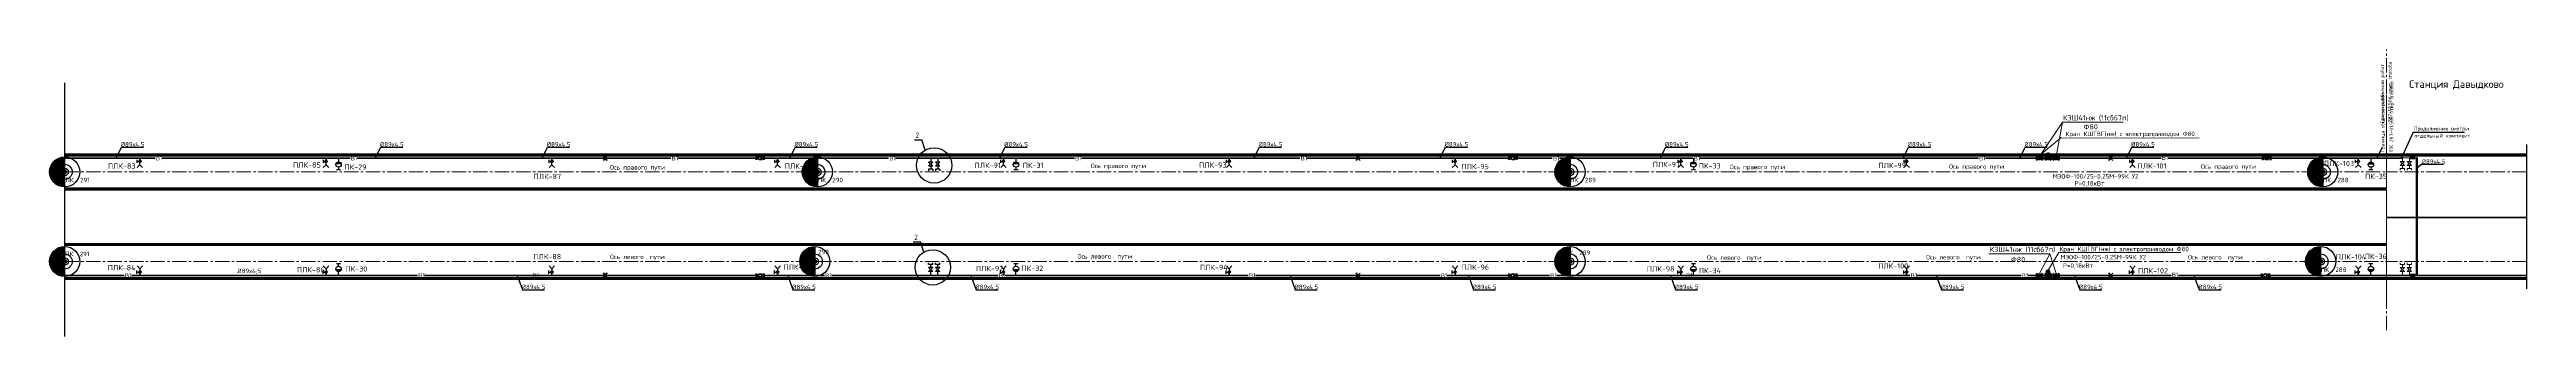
# Paper-space layout 'л2-л8' of a CAD drawing. Header units: millimetres. Extents: x 10032 to 18918, y -3051 to 627.
# Drawn here: x 10032 to 11677, y 113 to 304 of the extents above; entities that cross this region are included whole.
import ezdxf

# ---------------------------------------------------------------- set-up
doc = ezdxf.new("R2010")
doc.units = ezdxf.units.MM
doc.header["$LTSCALE"] = 0.5
for name, pattern in [('CENTER', [2, 1.25, -0.25, 0.25, -0.25]), ('CENTER2', [28.575, 19.05, -3.175, 3.175, -3.175]), ('Геоподоснова$0$12_5020Ж$0${ Cable   Tele }', [0])]:
    doc.linetypes.add(name, pattern=pattern)
for name, color, linetype in [('1_NADPIS', 7, 'Continuous'), ('3_RAZMER', 7, 'Continuous'), ('3_Текст', 7, 'Continuous'), ('NADPISI', 110, 'Continuous'), ('ВК_надписи', 7, 'Continuous'), ('ВК_сети', 4, 'Continuous'), ('ГТ_ПК', 2, 'Continuous'), ('ГТ_ПК @ 0.25', 2, 'Continuous'), ('ГТ_ПК @ 0.5', 2, 'Continuous'), ('ГТ_ПК @ 1', 2, 'Continuous'), ('ГТ_ПК @ 2', 2, 'Continuous'), ('ГТ_ПК @ 4', 2, 'Continuous')]:
    doc.layers.add(name, color=color, linetype=linetype)
for name, color, linetype, lineweight in [('1_PK500', 5, 'Continuous', 35), ('1_конструкция', 5, 'Continuous', 35), ('3_Формат', 4, 'Continuous', 60), ('А_Конструкции', 4, 'Continuous', 50), ('А_Текст', 255, 'Continuous', 20), ('АР_Оси', 242, 'CENTER2', 18), ('Сети ВК', 4, 'Continuous', 20)]:
    doc.layers.add(name, color=color, linetype=linetype, lineweight=lineweight)
doc.styles.add('RS-3-08', font='romans.shx', dxfattribs={"width": 0.8, "height": 3})
doc.styles.add('Стандарт ММП', font='isocpeur.ttf')

# ---------------------------------------------------------------- blocks, each defined once
blk = doc.blocks.new('ПК')
at = {"layer": 'ГТ_ПК'}
blk.add_hatch(color=0, dxfattribs=at).paths.add_polyline_path([(0, -2.5, 0.414214), (2.5, 0, 0.414214), (0, 2.5)])
at = {"layer": 'ГТ_ПК', "color": 0}
blk.add_line((0, -2.5), (0, 2.5), dxfattribs=at)
blk.add_circle((0, 0), 2.5, dxfattribs=at)
blk = doc.blocks.new('*U649')
at = {"layer": 'ГТ_ПК @ 0.25', "extrusion": (9.32183e-09, 7.72587e-22, 1), "xscale": 0.2500000000000061, "yscale": 0.2500000000000053, "zscale": 0.2500000000000053, "rotation": 180}
blk.add_blockref('ПК', (10041.8, 222.3, 0), dxfattribs=at)
at = {"layer": 'ГТ_ПК @ 0.5', "extrusion": (9.32183e-09, 7.72587e-22, 1), "xscale": 0.5000000000000188, "yscale": 0.5000000000000173, "zscale": 0.5000000000000173, "rotation": 180}
blk.add_blockref('ПК', (10041.8, 222.3, 0), dxfattribs=at)
at = {"layer": 'ГТ_ПК @ 1', "extrusion": (9.32183e-09, 7.72587e-22, 1), "rotation": 179.9999999999641}
blk.add_blockref('ПК', (10041.8, 222.3, 0), dxfattribs=at)
at = {"layer": 'ГТ_ПК @ 2', "extrusion": (9.32183e-09, 7.72587e-22, 1), "xscale": 2.000000000000075, "yscale": 2.000000000000069, "zscale": 2.000000000000069, "rotation": 180}
blk.add_blockref('ПК', (10041.8, 222.3, 0), dxfattribs=at)
at = {"layer": 'ГТ_ПК @ 4', "extrusion": (9.32183e-09, 7.72587e-22, 1), "xscale": 4.000000000000097, "yscale": 4.000000000000085, "zscale": 4.000000000000085, "rotation": 180}
blk.add_blockref('ПК', (10041.8, 222.3, 0), dxfattribs=at)
blk = doc.blocks.new('*U650')
at = {"layer": 'ГТ_ПК @ 0.25', "extrusion": (9.32183e-09, 7.72587e-22, 1), "xscale": 0.2500000000000061, "yscale": 0.2500000000000053, "zscale": 0.2500000000000053, "rotation": 180}
blk.add_blockref('ПК', (10541.8, 222.3, 0), dxfattribs=at)
at = {"layer": 'ГТ_ПК @ 0.5', "extrusion": (9.32183e-09, 7.72587e-22, 1), "xscale": 0.5000000000000188, "yscale": 0.5000000000000173, "zscale": 0.5000000000000173, "rotation": 180}
blk.add_blockref('ПК', (10541.8, 222.3, 0), dxfattribs=at)
at = {"layer": 'ГТ_ПК @ 1', "extrusion": (9.32183e-09, 7.72587e-22, 1), "rotation": 179.9999999999641}
blk.add_blockref('ПК', (10541.8, 222.3, 0), dxfattribs=at)
at = {"layer": 'ГТ_ПК @ 2', "extrusion": (9.32183e-09, 7.72587e-22, 1), "xscale": 2.000000000000075, "yscale": 2.000000000000069, "zscale": 2.000000000000069, "rotation": 180}
blk.add_blockref('ПК', (10541.8, 222.3, 0), dxfattribs=at)
at = {"layer": 'ГТ_ПК @ 4', "extrusion": (9.32183e-09, 7.72587e-22, 1), "xscale": 4.000000000000097, "yscale": 4.000000000000085, "zscale": 4.000000000000085, "rotation": 180}
blk.add_blockref('ПК', (10541.8, 222.3, 0), dxfattribs=at)
blk = doc.blocks.new('*U651')
at = {"layer": 'ГТ_ПК @ 0.25', "extrusion": (9.32183e-09, 7.72587e-22, 1), "xscale": 0.2500000000000061, "yscale": 0.2500000000000053, "zscale": 0.2500000000000053, "rotation": 180}
blk.add_blockref('ПК', (11041.8, 222.3, 0), dxfattribs=at)
at = {"layer": 'ГТ_ПК @ 0.5', "extrusion": (9.32183e-09, 7.72587e-22, 1), "xscale": 0.5000000000000188, "yscale": 0.5000000000000173, "zscale": 0.5000000000000173, "rotation": 180}
blk.add_blockref('ПК', (11041.8, 222.3, 0), dxfattribs=at)
at = {"layer": 'ГТ_ПК @ 1', "extrusion": (9.32183e-09, 7.72587e-22, 1), "rotation": 179.9999999999641}
blk.add_blockref('ПК', (11041.8, 222.3, 0), dxfattribs=at)
at = {"layer": 'ГТ_ПК @ 2', "extrusion": (9.32183e-09, 7.72587e-22, 1), "xscale": 2.000000000000075, "yscale": 2.000000000000069, "zscale": 2.000000000000069, "rotation": 180}
blk.add_blockref('ПК', (11041.8, 222.3, 0), dxfattribs=at)
at = {"layer": 'ГТ_ПК @ 4', "extrusion": (9.32183e-09, 7.72587e-22, 1), "xscale": 4.000000000000097, "yscale": 4.000000000000085, "zscale": 4.000000000000085, "rotation": 180}
blk.add_blockref('ПК', (11041.8, 222.3, 0), dxfattribs=at)
blk = doc.blocks.new('*U652')
at = {"layer": 'ГТ_ПК @ 0.25', "extrusion": (9.32183e-09, 7.72587e-22, 1), "xscale": 0.2500000000000061, "yscale": 0.2500000000000053, "zscale": 0.2500000000000053, "rotation": 180}
blk.add_blockref('ПК', (10041.8, 162.7, 0), dxfattribs=at)
at = {"layer": 'ГТ_ПК @ 0.5', "extrusion": (9.32183e-09, 7.72587e-22, 1), "xscale": 0.5000000000000188, "yscale": 0.5000000000000173, "zscale": 0.5000000000000173, "rotation": 180}
blk.add_blockref('ПК', (10041.8, 162.7, 0), dxfattribs=at)
at = {"layer": 'ГТ_ПК @ 1', "extrusion": (9.32183e-09, 7.72587e-22, 1), "rotation": 179.9999999999641}
blk.add_blockref('ПК', (10041.8, 162.7, 0), dxfattribs=at)
at = {"layer": 'ГТ_ПК @ 2', "extrusion": (9.32183e-09, 7.72587e-22, 1), "xscale": 2.000000000000075, "yscale": 2.000000000000069, "zscale": 2.000000000000069, "rotation": 180}
blk.add_blockref('ПК', (10041.8, 162.7, 0), dxfattribs=at)
at = {"layer": 'ГТ_ПК @ 4', "extrusion": (9.32183e-09, 7.72587e-22, 1), "xscale": 4.000000000000097, "yscale": 4.000000000000085, "zscale": 4.000000000000085, "rotation": 180}
blk.add_blockref('ПК', (10041.8, 162.7, 0), dxfattribs=at)
blk = doc.blocks.new('*U653')
at = {"layer": 'ГТ_ПК @ 0.25', "extrusion": (9.32183e-09, 7.72587e-22, 1), "xscale": 0.2500000000000061, "yscale": 0.2500000000000053, "zscale": 0.2500000000000053, "rotation": 180}
blk.add_blockref('ПК', (10540.1, 162.7, 0), dxfattribs=at)
at = {"layer": 'ГТ_ПК @ 0.5', "extrusion": (9.32183e-09, 7.72587e-22, 1), "xscale": 0.5000000000000188, "yscale": 0.5000000000000173, "zscale": 0.5000000000000173, "rotation": 180}
blk.add_blockref('ПК', (10540.1, 162.7, 0), dxfattribs=at)
at = {"layer": 'ГТ_ПК @ 1', "extrusion": (9.32183e-09, 7.72587e-22, 1), "rotation": 179.9999999999641}
blk.add_blockref('ПК', (10540.1, 162.7, 0), dxfattribs=at)
at = {"layer": 'ГТ_ПК @ 2', "extrusion": (9.32183e-09, 7.72587e-22, 1), "xscale": 2.000000000000075, "yscale": 2.000000000000069, "zscale": 2.000000000000069, "rotation": 180}
blk.add_blockref('ПК', (10540.1, 162.7, 0), dxfattribs=at)
at = {"layer": 'ГТ_ПК @ 4', "extrusion": (9.32183e-09, 7.72587e-22, 1), "xscale": 4.000000000000097, "yscale": 4.000000000000085, "zscale": 4.000000000000085, "rotation": 180}
blk.add_blockref('ПК', (10540.1, 162.7, 0), dxfattribs=at)
blk = doc.blocks.new('*U654')
at = {"layer": 'ГТ_ПК @ 0.25', "extrusion": (9.32183e-09, 7.72587e-22, 1), "xscale": 0.2500000000000061, "yscale": 0.2500000000000053, "zscale": 0.2500000000000053, "rotation": 180}
blk.add_blockref('ПК', (11041.8, 162.7, 0), dxfattribs=at)
at = {"layer": 'ГТ_ПК @ 0.5', "extrusion": (9.32183e-09, 7.72587e-22, 1), "xscale": 0.5000000000000188, "yscale": 0.5000000000000173, "zscale": 0.5000000000000173, "rotation": 180}
blk.add_blockref('ПК', (11041.8, 162.7, 0), dxfattribs=at)
at = {"layer": 'ГТ_ПК @ 1', "extrusion": (9.32183e-09, 7.72587e-22, 1), "rotation": 179.9999999999641}
blk.add_blockref('ПК', (11041.8, 162.7, 0), dxfattribs=at)
at = {"layer": 'ГТ_ПК @ 2', "extrusion": (9.32183e-09, 7.72587e-22, 1), "xscale": 2.000000000000075, "yscale": 2.000000000000069, "zscale": 2.000000000000069, "rotation": 180}
blk.add_blockref('ПК', (11041.8, 162.7, 0), dxfattribs=at)
at = {"layer": 'ГТ_ПК @ 4', "extrusion": (9.32183e-09, 7.72587e-22, 1), "xscale": 4.000000000000097, "yscale": 4.000000000000085, "zscale": 4.000000000000085, "rotation": 180}
blk.add_blockref('ПК', (11041.8, 162.7, 0), dxfattribs=at)
blk = doc.blocks.new('*U655')
at = {"layer": 'ГТ_ПК @ 0.25', "extrusion": (9.32183e-09, 7.72587e-22, 1), "xscale": 0.2500000000000061, "yscale": 0.2500000000000053, "zscale": 0.2500000000000053, "rotation": 180}
blk.add_blockref('ПК', (11541.8, 222.3, 0), dxfattribs=at)
at = {"layer": 'ГТ_ПК @ 0.5', "extrusion": (9.32183e-09, 7.72587e-22, 1), "xscale": 0.5000000000000188, "yscale": 0.5000000000000173, "zscale": 0.5000000000000173, "rotation": 180}
blk.add_blockref('ПК', (11541.8, 222.3, 0), dxfattribs=at)
at = {"layer": 'ГТ_ПК @ 1', "extrusion": (9.32183e-09, 7.72587e-22, 1), "rotation": 179.9999999999641}
blk.add_blockref('ПК', (11541.8, 222.3, 0), dxfattribs=at)
at = {"layer": 'ГТ_ПК @ 2', "extrusion": (9.32183e-09, 7.72587e-22, 1), "xscale": 2.000000000000075, "yscale": 2.000000000000069, "zscale": 2.000000000000069, "rotation": 180}
blk.add_blockref('ПК', (11541.8, 222.3, 0), dxfattribs=at)
at = {"layer": 'ГТ_ПК @ 4', "extrusion": (9.32183e-09, 7.72587e-22, 1), "xscale": 4.000000000000097, "yscale": 4.000000000000085, "zscale": 4.000000000000085, "rotation": 180}
blk.add_blockref('ПК', (11541.8, 222.3, 0), dxfattribs=at)
blk = doc.blocks.new('*U657')
at = {"layer": 'ГТ_ПК @ 0.25', "extrusion": (9.32183e-09, 7.72587e-22, 1), "xscale": 0.2500000000000061, "yscale": 0.2500000000000053, "zscale": 0.2500000000000053, "rotation": 180}
blk.add_blockref('ПК', (11540.4, 162.7, 0), dxfattribs=at)
at = {"layer": 'ГТ_ПК @ 0.5', "extrusion": (9.32183e-09, 7.72587e-22, 1), "xscale": 0.5000000000000188, "yscale": 0.5000000000000173, "zscale": 0.5000000000000173, "rotation": 180}
blk.add_blockref('ПК', (11540.4, 162.7, 0), dxfattribs=at)
at = {"layer": 'ГТ_ПК @ 1', "extrusion": (9.32183e-09, 7.72587e-22, 1), "rotation": 179.9999999999641}
blk.add_blockref('ПК', (11540.4, 162.7, 0), dxfattribs=at)
at = {"layer": 'ГТ_ПК @ 2', "extrusion": (9.32183e-09, 7.72587e-22, 1), "xscale": 2.000000000000075, "yscale": 2.000000000000069, "zscale": 2.000000000000069, "rotation": 180}
blk.add_blockref('ПК', (11540.4, 162.7, 0), dxfattribs=at)
at = {"layer": 'ГТ_ПК @ 4', "extrusion": (9.32183e-09, 7.72587e-22, 1), "xscale": 4.000000000000097, "yscale": 4.000000000000085, "zscale": 4.000000000000085, "rotation": 180}
blk.add_blockref('ПК', (11540.4, 162.7, 0), dxfattribs=at)
blk = doc.blocks.new('A$C694964ED')
at = {"layer": 'Сети ВК', "lineweight": 9}
h = blk.add_hatch(color=256, dxfattribs=at)
h.paths.add_polyline_path([(20, -2.2, -0.414214), (20.3, -2.4, -0.414214), (20, -2.7)])
h.paths.add_polyline_path([(20, -2.2), (20, -2.7, -0.414214), (19.8, -2.4, -0.414214)])
h = blk.add_hatch(color=256, dxfattribs=at)
h.paths.add_polyline_path([(20, -80.8, 0.414214), (20.3, -80.5, 0.414214), (20, -80.3)])
h.paths.add_polyline_path([(20, -80.8), (20, -80.3, 0.414214), (19.8, -80.5, 0.414214)])
at = {"layer": 'Defpoints', "color": 6, "ltscale": 0.125}
blk.add_line((92.9, 6.5), (92.9, -89.5), dxfattribs=at)
at = {"layer": 'Defpoints', "color": 6, "linetype": 'Continuous', "lineweight": 140}
blk.add_line((92.9, -42.1), (0, -42.1), dxfattribs=at)
at = {"layer": 'NADPISI', "color": 5, "linetype": 'Геоподоснова$0$12_5020Ж$0${ Cable   Tele }', "ltscale": 0.5}
for q in [(10, -2.4, 0), (51.8, 14.7, 0)]:
    blk.add_line((17.6, 14.7, 0), q, dxfattribs=at)
at = {"layer": 'А_Конструкции'}
for p, q in [((92.9, 0), (0, 0)), ((92.9, -1), (0, -1)), ((92.9, -82.2), (0, -82.2)), ((92.9, -83.2), (0, -83.2))]:
    blk.add_line(p, q, dxfattribs=at)
at = {"layer": 'АР_Оси', "color": 7}
for p, q in [((0, -97.4), (0, 39.5)), ((92.9, -11.8), (0, -11.8)), ((92.9, -71.4), (0, -71.4))]:
    blk.add_line(p, q, dxfattribs=at)
at = {"layer": 'ВК_надписи'}
for p, q in [((23.1, -6.8, 0), (20.1, -9.3, 0)), ((37.8, -6.8, 0), (23.1, -6.8, 0))]:
    blk.add_line(p, q, dxfattribs=at)
at = {"layer": 'ВК_сети', "color": 2, "lineweight": 40, "ltscale": 0.5, "elevation": 0}
for points in [[(10.1, -2.6), (0, -2.6)], [(92.9, -80.6), (0, -80.6)]]:
    blk.add_lwpolyline(points, dxfattribs=at)
at = {"layer": 'ВК_сети', "color": 1, "lineweight": 9, "ltscale": 0.5}
for centre in [(10, -2.3), (10, -80.6, 0)]:
    blk.add_circle(centre, 0.3, dxfattribs=at)
at = {"layer": 'Сети ВК', "color": 5, "linetype": 'Continuous', "lineweight": 9, "ltscale": 0.3}
for p, q in [((11.9, -7.6, 0), (9.1, -4.8, 0)), ((9.1, -7.6, 0), (11.9, -4.8, 0)), ((11.9, -4.8, 0), (9.1, -4.8, 0)), ((9.1, -7.6, 0), (11.9, -7.6, 0)), ((9.1, -9.6, 0), (11.9, -9.6, 0)), ((9.1, -9.6, 0), (9.1, -10.6, 0)), ((11.9, -9.6, 0), (11.9, -10.6, 0)), ((16.5, -7.6, 0), (13.7, -4.8, 0)), ((13.7, -7.6, 0), (16.5, -4.8, 0)), ((16.5, -4.8, 0), (13.7, -4.8, 0)), ((13.7, -7.6, 0), (16.5, -7.6, 0)), ((13.7, -9.6, 0), (16.5, -9.6, 0)), ((13.7, -9.6, 0), (13.7, -10.6, 0)), ((15.7, -1.4, 0), (15.7, -3.4, 0)), ((16.2, -3.4, 0), (18.2, -1.4, 0)), ((16.2, -1.4, 0), (18.2, -3.4, 0)), ((16.2, -1.4, 0), (16.2, -3.4, 0)), ((16.5, -9.6, 0), (16.5, -10.6, 0)), ((17.2, -3.4, 0), (17.2, -1, 0)), ((18.2, -3.4, 0), (18.2, -1.4, 0)), ((18.7, -3.4, 0), (18.7, -1.4, 0)), ((19.6, -71.4), (19.6, -2.4, 0)), ((20.6, -71.7, 0), (20.6, -2.5, 0)), ((9.1, -73.3, 0), (9.1, -72.3, 0)), ((9.1, -73.3, 0), (11.9, -73.3, 0)), ((11.9, -75.3, 0), (9.1, -78.1, 0)), ((9.1, -75.3, 0), (11.9, -78.1, 0)), ((9.1, -75.3, 0), (11.9, -75.3, 0)), ((11.9, -78.1, 0), (9.1, -78.1, 0)), ((11.9, -73.3, 0), (11.9, -72.3, 0)), ((13.7, -73.3, 0), (13.7, -72.3, 0)), ((13.7, -73.3, 0), (16.5, -73.3, 0)), ((16.5, -75.3, 0), (13.7, -78.1, 0)), ((13.7, -75.3, 0), (16.5, -78.1, 0)), ((13.7, -75.3, 0), (16.5, -75.3, 0)), ((16.5, -78.1, 0), (13.7, -78.1, 0)), ((15.7, -81.6, 0), (15.7, -79.6, 0)), ((16.2, -79.6, 0), (18.2, -81.6, 0)), ((16.2, -81.6, 0), (18.2, -79.6, 0)), ((16.2, -81.6, 0), (16.2, -79.6, 0)), ((16.5, -73.3, 0), (16.5, -72.3, 0)), ((17.2, -79.6, 0), (17.2, -81.9, 0)), ((18.2, -79.6, 0), (18.2, -81.6, 0)), ((18.7, -79.5, 0), (18.7, -81.5, 0)), ((19.6, -71.7, 0), (19.6, -80.6, 0)), ((20.6, -71.7, 0), (20.6, -80.5, 0))]:
    blk.add_line(p, q, dxfattribs=at)
at = {"layer": 'Сети ВК', "lineweight": 9}
for p, q in [((15.8, -2.4, 0), (10, -2.4, 0)), ((10.5, -2.4, 0), (10.5, -4.8, 0)), ((10.5, -7.6, 0), (10.5, -9.6, 0)), ((15.1, -2.4, 0), (15.1, -4.8, 0)), ((15.1, -7.6, 0), (15.1, -9.6, 0)), ((20.1, -2.4, 0), (18.7, -2.4, 0)), ((20, -2.4, 0), (20.1, -8.7, 0)), ((20.1, -8.7, 0), (20.1, -71.7, 0)), ((15.8, -80.6, 0), (10, -80.6, 0)), ((10.5, -75.3, 0), (10.5, -73.3, 0)), ((10.5, -80.6, 0), (10.5, -78.1, 0)), ((15.1, -75.3, 0), (15.1, -73.3, 0)), ((15.1, -80.6, 0), (15.1, -78.1, 0)), ((20.1, -80.6, 0), (18.7, -80.6, 0)), ((20, -80.5, 0), (20.1, -74.2, 0)), ((20.1, -74.2, 0), (20.1, -71.7, 0))]:
    blk.add_line(p, q, dxfattribs=at)
for centre in [(20, -2.4, 0), (20, -80.5, 0)]:
    blk.add_circle(centre, 0.25, dxfattribs=at)
at = {"layer": '3_Формат', "color": 0, "lineweight": 50, "style": 'Стандарт ММП'}
blk.add_text('Станция Давыдково', height=5, rotation=360, dxfattribs=at).set_placement((15, 44.1, 0))
at = {"layer": 'NADPISI', "color": 5, "linetype": 'CENTER', "ltscale": 0.5, "style": 'Стандарт ММП'}
for s, p in [('Продолжение смотри', (18.1, 15.8, 0)), ('отдельный комплект', (18.5, 11.1, 0))]:
    blk.add_text(s, height=2.5, dxfattribs=at).set_placement(p)
at = {"layer": 'А_Текст', "color": 0, "linetype": 'Continuous', "lineweight": 30, "style": 'Стандарт ММП'}
for s, p in [('Граница объемов работ', (-1.4, 1.4)), ('287+91.506 откр. способа', (4.4, 8, 0)), ('ПК ', (4.2, 1.7, 0))]:
    blk.add_text(s, height=2.4, rotation=90, dxfattribs=at).set_placement(p)
at = {"layer": 'ВК_надписи', "style": 'Стандарт ММП'}
blk.add_text('%%C89х4,5', height=3, dxfattribs=at).set_placement((23.3, -6.4, 0))

psp = doc.layouts.new('л2-л8')

# ---------------------------------------------------------------- hatches: boundary and pattern name
at = {"layer": 'ВК_сети', "ltscale": 0.5}
h = psp.add_hatch(color=5, dxfattribs=at)
h.paths.add_polyline_path([(10092.5701, 229.2713, 0.414213562), (10091.8201, 230.0213), (10091.8201, 229.2713)])
h.paths.add_polyline_path([(10092.5701, 229.2713), (10091.8201, 229.2713), (10091.8201, 228.5213, 0.414213562)])
h.paths.add_polyline_path([(10091.8201, 229.2713), (10091.8201, 230.0213, 0.584080524), (10091.1782, 228.8833)])
h.paths.add_polyline_path([(10091.8201, 228.5213), (10091.8201, 229.2713), (10091.1782, 228.8833, 0.262562079)])
h = psp.add_hatch(color=5, dxfattribs=at)
h.paths.add_polyline_path([(10092.5701, 229.2712, 0.414213562), (10091.8201, 230.0212), (10091.8201, 229.2712)])
h.paths.add_polyline_path([(10092.5701, 229.2712), (10091.8201, 229.2712), (10091.8201, 228.5212, 0.414213562)])
h.paths.add_polyline_path([(10091.8201, 229.2712), (10091.8201, 230.0212, 0.584080524), (10091.1782, 228.8832)])
h.paths.add_polyline_path([(10091.8201, 228.5212), (10091.8201, 229.2712), (10091.1782, 228.8832, 0.262562079)])
h = psp.add_hatch(color=5, dxfattribs=at)
h.paths.add_polyline_path([(10216.2201, 229.2713, 0.414213562), (10215.4701, 230.0213), (10215.4701, 229.2713)])
h.paths.add_polyline_path([(10216.2201, 229.2713), (10215.4701, 229.2713), (10215.4701, 228.5213, 0.414213562)])
h.paths.add_polyline_path([(10215.4701, 229.2713), (10215.4701, 230.0213, 0.584080524), (10214.8282, 228.8833)])
h.paths.add_polyline_path([(10215.4701, 228.5213), (10215.4701, 229.2713), (10214.8282, 228.8833, 0.262562079)])
h = psp.add_hatch(color=1, dxfattribs=at)
h.paths.add_polyline_path([(10221.9584, 227.2123), (10225.5584, 227.2123, 0.091597772), (10225.4396, 227.8555), (10222.0773, 227.8555, 0.091597772)])
h.paths.add_polyline_path([(10222.0773, 227.8555), (10225.4396, 227.8555, 0.688126144)])
h = psp.add_hatch(color=1, dxfattribs=at)
h.paths.add_polyline_path([(10221.9584, 227.2123), (10225.5584, 227.2123, 0.091597772), (10225.4396, 227.8555), (10222.0773, 227.8555, 0.091597772)])
h.paths.add_polyline_path([(10222.0773, 227.8555), (10225.4396, 227.8555, 0.688126144)])
h = psp.add_hatch(color=5, dxfattribs=at)
h.paths.add_polyline_path([(10366.2201, 229.2713, 0.414213562), (10365.4701, 230.0213), (10365.4701, 229.2713)])
h.paths.add_polyline_path([(10366.2201, 229.2713), (10365.4701, 229.2713), (10365.4701, 228.5213, 0.414213562)])
h.paths.add_polyline_path([(10365.4701, 229.2713), (10365.4701, 230.0213, 0.584080524), (10364.8282, 228.8833)])
h.paths.add_polyline_path([(10365.4701, 228.5213), (10365.4701, 229.2713), (10364.8282, 228.8833, 0.262562079)])
h = psp.add_hatch(color=5, dxfattribs=at)
h.paths.add_polyline_path([(10516.2201, 229.2713, 0.414213562), (10515.4701, 230.0213), (10515.4701, 229.2713)])
h.paths.add_polyline_path([(10516.2201, 229.2713), (10515.4701, 229.2713), (10515.4701, 228.5213, 0.414213562)])
h.paths.add_polyline_path([(10515.4701, 229.2713), (10515.4701, 230.0213, 0.584080524), (10514.8282, 228.8833)])
h.paths.add_polyline_path([(10515.4701, 228.5213), (10515.4701, 229.2713), (10514.8282, 228.8833, 0.262562079)])
h = psp.add_hatch(color=5, dxfattribs=at)
h.paths.add_polyline_path([(10666.2201, 229.2713, 0.414213562), (10665.4701, 230.0213), (10665.4701, 229.2713)])
h.paths.add_polyline_path([(10666.2201, 229.2713), (10665.4701, 229.2713), (10665.4701, 228.5213, 0.414213562)])
h.paths.add_polyline_path([(10665.4701, 229.2713), (10665.4701, 230.0213, 0.584080524), (10664.8282, 228.8833)])
h.paths.add_polyline_path([(10665.4701, 228.5213), (10665.4701, 229.2713), (10664.8282, 228.8833, 0.262562079)])
h = psp.add_hatch(color=1, dxfattribs=at)
h.paths.add_polyline_path([(10671.9584, 227.2123), (10675.5584, 227.2123, 0.091597772), (10675.4396, 227.8555), (10672.0773, 227.8555, 0.091597772)])
h.paths.add_polyline_path([(10672.0773, 227.8555), (10675.4396, 227.8555, 0.688126144)])
h = psp.add_hatch(color=1, dxfattribs=at)
h.paths.add_polyline_path([(10671.9584, 227.2123), (10675.5584, 227.2123, 0.091597772), (10675.4396, 227.8555), (10672.0773, 227.8555, 0.091597772)])
h.paths.add_polyline_path([(10672.0773, 227.8555), (10675.4396, 227.8555, 0.688126144)])
h = psp.add_hatch(color=5, dxfattribs=at)
h.paths.add_polyline_path([(10816.2201, 229.2713, 0.414213562), (10815.4701, 230.0213), (10815.4701, 229.2713)])
h.paths.add_polyline_path([(10816.2201, 229.2713), (10815.4701, 229.2713), (10815.4701, 228.5213, 0.414213562)])
h.paths.add_polyline_path([(10815.4701, 229.2713), (10815.4701, 230.0213, 0.584080524), (10814.8282, 228.8833)])
h.paths.add_polyline_path([(10815.4701, 228.5213), (10815.4701, 229.2713), (10814.8282, 228.8833, 0.262562079)])
h = psp.add_hatch(color=5, dxfattribs=at)
h.paths.add_polyline_path([(10966.2201, 229.2713, 0.414213562), (10965.4701, 230.0213), (10965.4701, 229.2713)])
h.paths.add_polyline_path([(10966.2201, 229.2713), (10965.4701, 229.2713), (10965.4701, 228.5213, 0.414213562)])
h.paths.add_polyline_path([(10965.4701, 229.2713), (10965.4701, 230.0213, 0.584080524), (10964.8282, 228.8833)])
h.paths.add_polyline_path([(10965.4701, 228.5213), (10965.4701, 229.2713), (10964.8282, 228.8833, 0.262562079)])
h = psp.add_hatch(color=5, dxfattribs=at)
h.paths.add_polyline_path([(11116.2201, 229.2713, 0.414213562), (11115.4701, 230.0213), (11115.4701, 229.2713)])
h.paths.add_polyline_path([(11116.2201, 229.2713), (11115.4701, 229.2713), (11115.4701, 228.5213, 0.414213562)])
h.paths.add_polyline_path([(11115.4701, 229.2713), (11115.4701, 230.0213, 0.584080524), (11114.8282, 228.8833)])
h.paths.add_polyline_path([(11115.4701, 228.5213), (11115.4701, 229.2713), (11114.8282, 228.8833, 0.262562079)])
h = psp.add_hatch(color=1, dxfattribs=at)
h.paths.add_polyline_path([(11121.9584, 227.2123), (11125.5584, 227.2123, 0.091597772), (11125.4396, 227.8555), (11122.0773, 227.8555, 0.091597772)])
h.paths.add_polyline_path([(11122.0773, 227.8555), (11125.4396, 227.8555, 0.688126144)])
h = psp.add_hatch(color=1, dxfattribs=at)
h.paths.add_polyline_path([(11121.9584, 227.2123), (11125.5584, 227.2123, 0.091597772), (11125.4396, 227.8555), (11122.0773, 227.8555, 0.091597772)])
h.paths.add_polyline_path([(11122.0773, 227.8555), (11125.4396, 227.8555, 0.688126144)])
h = psp.add_hatch(color=5, dxfattribs=at)
h.paths.add_polyline_path([(11266.2201, 229.2713, 0.414213562), (11265.4701, 230.0213), (11265.4701, 229.2713)])
h.paths.add_polyline_path([(11266.2201, 229.2713), (11265.4701, 229.2713), (11265.4701, 228.5213, 0.414213562)])
h.paths.add_polyline_path([(11265.4701, 229.2713), (11265.4701, 230.0213, 0.584080524), (11264.8282, 228.8833)])
h.paths.add_polyline_path([(11265.4701, 228.5213), (11265.4701, 229.2713), (11264.8282, 228.8833, 0.262562079)])
h = psp.add_hatch(color=5, dxfattribs=at)
h.paths.add_polyline_path([(11416.2201, 229.2713, 0.414213562), (11415.4701, 230.0213), (11415.4701, 229.2713)])
h.paths.add_polyline_path([(11416.2201, 229.2713), (11415.4701, 229.2713), (11415.4701, 228.5213, 0.414213562)])
h.paths.add_polyline_path([(11415.4701, 229.2713), (11415.4701, 230.0213, 0.584080524), (11414.8282, 228.8833)])
h.paths.add_polyline_path([(11415.4701, 228.5213), (11415.4701, 229.2713), (11414.8282, 228.8833, 0.262562079)])
h = psp.add_hatch(color=5, dxfattribs=at)
h.paths.add_polyline_path([(11566.2201, 229.2713, 0.414213562), (11565.4701, 230.0213), (11565.4701, 229.2713)])
h.paths.add_polyline_path([(11566.2201, 229.2713), (11565.4701, 229.2713), (11565.4701, 228.5213, 0.414213562)])
h.paths.add_polyline_path([(11565.4701, 229.2713), (11565.4701, 230.0213, 0.584080524), (11564.8282, 228.8833)])
h.paths.add_polyline_path([(11565.4701, 228.5213), (11565.4701, 229.2713), (11564.8282, 228.8833, 0.262562079)])
h = psp.add_hatch(color=1, dxfattribs=at)
h.paths.add_polyline_path([(11571.9584, 227.1343), (11575.5584, 227.1343, 0.091597772), (11575.4396, 227.7775), (11572.0773, 227.7775, 0.091597772)])
h.paths.add_polyline_path([(11572.0773, 227.7775), (11575.4396, 227.7775, 0.688126144)])
h = psp.add_hatch(color=5, dxfattribs=at)
h.paths.add_polyline_path([(10092.5701, 155.648, -0.414213562), (10091.8201, 154.898), (10091.8201, 155.648)])
h.paths.add_polyline_path([(10092.5701, 155.648), (10091.8201, 155.648), (10091.8201, 156.398, -0.414213562)])
h.paths.add_polyline_path([(10091.8201, 155.648), (10091.8201, 154.898, -0.584080524), (10091.1782, 156.036)])
h.paths.add_polyline_path([(10091.8201, 156.398), (10091.8201, 155.648), (10091.1782, 156.036, -0.262562079)])
h = psp.add_hatch(color=5, dxfattribs=at)
h.paths.add_polyline_path([(10092.5701, 155.648, -0.414213562), (10091.8201, 154.898), (10091.8201, 155.648)])
h.paths.add_polyline_path([(10092.5701, 155.648), (10091.8201, 155.648), (10091.8201, 156.398, -0.414213562)])
h.paths.add_polyline_path([(10091.8201, 155.648), (10091.8201, 154.898, -0.584080524), (10091.1782, 156.036)])
h.paths.add_polyline_path([(10091.8201, 156.398), (10091.8201, 155.648), (10091.1782, 156.036, -0.262562079)])
h = psp.add_hatch(color=5, dxfattribs=at)
h.paths.add_polyline_path([(10216.2201, 155.648, -0.414213562), (10215.4701, 154.898), (10215.4701, 155.648)])
h.paths.add_polyline_path([(10216.2201, 155.648), (10215.4701, 155.648), (10215.4701, 156.398, -0.414213562)])
h.paths.add_polyline_path([(10215.4701, 155.648), (10215.4701, 154.898, -0.584080524), (10214.8282, 156.036)])
h.paths.add_polyline_path([(10215.4701, 156.398), (10215.4701, 155.648), (10214.8282, 156.036, -0.262562079)])
h = psp.add_hatch(color=1, dxfattribs=at)
h.paths.add_polyline_path([(10221.9584, 157.707), (10225.5584, 157.707, -0.091597772), (10225.4396, 157.0638), (10222.0773, 157.0638, -0.091597772)])
h.paths.add_polyline_path([(10222.0773, 157.0638), (10225.4396, 157.0638, -0.688126144)])
h = psp.add_hatch(color=1, dxfattribs=at)
h.paths.add_polyline_path([(10221.9584, 157.707), (10225.5584, 157.707, -0.091597772), (10225.4396, 157.0638), (10222.0773, 157.0638, -0.091597772)])
h.paths.add_polyline_path([(10222.0773, 157.0638), (10225.4396, 157.0638, -0.688126144)])
h = psp.add_hatch(color=5, dxfattribs=at)
h.paths.add_polyline_path([(10366.2201, 155.648, -0.414213562), (10365.4701, 154.898), (10365.4701, 155.648)])
h.paths.add_polyline_path([(10366.2201, 155.648), (10365.4701, 155.648), (10365.4701, 156.398, -0.414213562)])
h.paths.add_polyline_path([(10365.4701, 155.648), (10365.4701, 154.898, -0.584080524), (10364.8282, 156.036)])
h.paths.add_polyline_path([(10365.4701, 156.398), (10365.4701, 155.648), (10364.8282, 156.036, -0.262562079)])
h = psp.add_hatch(color=5, dxfattribs=at)
h.paths.add_polyline_path([(10516.2201, 155.648, -0.414213562), (10515.4701, 154.898), (10515.4701, 155.648)])
h.paths.add_polyline_path([(10516.2201, 155.648), (10515.4701, 155.648), (10515.4701, 156.398, -0.414213562)])
h.paths.add_polyline_path([(10515.4701, 155.648), (10515.4701, 154.898, -0.584080524), (10514.8282, 156.036)])
h.paths.add_polyline_path([(10515.4701, 156.398), (10515.4701, 155.648), (10514.8282, 156.036, -0.262562079)])
h = psp.add_hatch(color=5, dxfattribs=at)
h.paths.add_polyline_path([(10666.2201, 155.648, -0.414213562), (10665.4701, 154.898), (10665.4701, 155.648)])
h.paths.add_polyline_path([(10666.2201, 155.648), (10665.4701, 155.648), (10665.4701, 156.398, -0.414213562)])
h.paths.add_polyline_path([(10665.4701, 155.648), (10665.4701, 154.898, -0.584080524), (10664.8282, 156.036)])
h.paths.add_polyline_path([(10665.4701, 156.398), (10665.4701, 155.648), (10664.8282, 156.036, -0.262562079)])
h = psp.add_hatch(color=1, dxfattribs=at)
h.paths.add_polyline_path([(10671.9584, 157.707), (10675.5584, 157.707, -0.091597772), (10675.4396, 157.0638), (10672.0773, 157.0638, -0.091597772)])
h.paths.add_polyline_path([(10672.0773, 157.0638), (10675.4396, 157.0638, -0.688126144)])
h = psp.add_hatch(color=1, dxfattribs=at)
h.paths.add_polyline_path([(10671.9584, 157.707), (10675.5584, 157.707, -0.091597772), (10675.4396, 157.0638), (10672.0773, 157.0638, -0.091597772)])
h.paths.add_polyline_path([(10672.0773, 157.0638), (10675.4396, 157.0638, -0.688126144)])
h = psp.add_hatch(color=5, dxfattribs=at)
h.paths.add_polyline_path([(10816.2201, 155.648, -0.414213562), (10815.4701, 154.898), (10815.4701, 155.648)])
h.paths.add_polyline_path([(10816.2201, 155.648), (10815.4701, 155.648), (10815.4701, 156.398, -0.414213562)])
h.paths.add_polyline_path([(10815.4701, 155.648), (10815.4701, 154.898, -0.584080524), (10814.8282, 156.036)])
h.paths.add_polyline_path([(10815.4701, 156.398), (10815.4701, 155.648), (10814.8282, 156.036, -0.262562079)])
h = psp.add_hatch(color=5, dxfattribs=at)
h.paths.add_polyline_path([(10966.2201, 155.648, -0.414213562), (10965.4701, 154.898), (10965.4701, 155.648)])
h.paths.add_polyline_path([(10966.2201, 155.648), (10965.4701, 155.648), (10965.4701, 156.398, -0.414213562)])
h.paths.add_polyline_path([(10965.4701, 155.648), (10965.4701, 154.898, -0.584080524), (10964.8282, 156.036)])
h.paths.add_polyline_path([(10965.4701, 156.398), (10965.4701, 155.648), (10964.8282, 156.036, -0.262562079)])
h = psp.add_hatch(color=5, dxfattribs=at)
h.paths.add_polyline_path([(11116.2201, 155.648, -0.414213562), (11115.4701, 154.898), (11115.4701, 155.648)])
h.paths.add_polyline_path([(11116.2201, 155.648), (11115.4701, 155.648), (11115.4701, 156.398, -0.414213562)])
h.paths.add_polyline_path([(11115.4701, 155.648), (11115.4701, 154.898, -0.584080524), (11114.8282, 156.036)])
h.paths.add_polyline_path([(11115.4701, 156.398), (11115.4701, 155.648), (11114.8282, 156.036, -0.262562079)])
h = psp.add_hatch(color=1, dxfattribs=at)
h.paths.add_polyline_path([(11121.9584, 157.707), (11125.5584, 157.707, -0.091597772), (11125.4396, 157.0638), (11122.0773, 157.0638, -0.091597772)])
h.paths.add_polyline_path([(11122.0773, 157.0638), (11125.4396, 157.0638, -0.688126144)])
h = psp.add_hatch(color=1, dxfattribs=at)
h.paths.add_polyline_path([(11121.9584, 157.707), (11125.5584, 157.707, -0.091597772), (11125.4396, 157.0638), (11122.0773, 157.0638, -0.091597772)])
h.paths.add_polyline_path([(11122.0773, 157.0638), (11125.4396, 157.0638, -0.688126144)])
h = psp.add_hatch(color=5, dxfattribs=at)
h.paths.add_polyline_path([(11266.2201, 155.648, -0.414213562), (11265.4701, 154.898), (11265.4701, 155.648)])
h.paths.add_polyline_path([(11266.2201, 155.648), (11265.4701, 155.648), (11265.4701, 156.398, -0.414213562)])
h.paths.add_polyline_path([(11265.4701, 155.648), (11265.4701, 154.898, -0.584080524), (11264.8282, 156.036)])
h.paths.add_polyline_path([(11265.4701, 156.398), (11265.4701, 155.648), (11264.8282, 156.036, -0.262562079)])
h = psp.add_hatch(color=5, dxfattribs=at)
h.paths.add_polyline_path([(11416.2201, 155.648, -0.414213562), (11415.4701, 154.898), (11415.4701, 155.648)])
h.paths.add_polyline_path([(11416.2201, 155.648), (11415.4701, 155.648), (11415.4701, 156.398, -0.414213562)])
h.paths.add_polyline_path([(11415.4701, 155.648), (11415.4701, 154.898, -0.584080524), (11414.8282, 156.036)])
h.paths.add_polyline_path([(11415.4701, 156.398), (11415.4701, 155.648), (11414.8282, 156.036, -0.262562079)])
h = psp.add_hatch(color=5, dxfattribs=at)
h.paths.add_polyline_path([(11566.2201, 155.648, -0.414213562), (11565.4701, 154.898), (11565.4701, 155.648)])
h.paths.add_polyline_path([(11566.2201, 155.648), (11565.4701, 155.648), (11565.4701, 156.398, -0.414213562)])
h.paths.add_polyline_path([(11565.4701, 155.648), (11565.4701, 154.898, -0.584080524), (11564.8282, 156.036)])
h.paths.add_polyline_path([(11565.4701, 156.398), (11565.4701, 155.648), (11564.8282, 156.036, -0.262562079)])
h = psp.add_hatch(color=1, dxfattribs=at)
h.paths.add_polyline_path([(11571.9584, 157.7069), (11575.5584, 157.7069, -0.091597772), (11575.4396, 157.0638), (11572.0773, 157.0638, -0.091597772)])
h.paths.add_polyline_path([(11572.0773, 157.0638), (11575.4396, 157.0638, -0.688126144)])
h = psp.add_hatch(color=1, dxfattribs=at)
h.paths.add_polyline_path([(11571.9584, 157.7069), (11575.5584, 157.7069, -0.091597772), (11575.4396, 157.0638), (11572.0773, 157.0638, -0.091597772)])
h.paths.add_polyline_path([(11572.0773, 157.0638), (11575.4396, 157.0638, -0.688126144)])

# ---------------------------------------------------------------- linework, layer by layer
at = {"layer": '1_конструкция', "color": 1, "lineweight": 18}
for p, q in [((11353.7239, 232.4557, 0), (11368.8223, 255.4198, 0)), ((11368.8223, 255.4198, 0), (11364.7883, 232.5123, 0)), ((11353.7056, 154.7281, 0), (11360.4152, 167.8521, 0)), ((11360.4152, 167.8521, 0), (11364.7562, 154.7861, 0))]:
    psp.add_line(p, q, dxfattribs=at)
at = {"layer": '3_RAZMER', "lineweight": 18}
for p, q in [((11368.8223, 255.4198, 0), (11409.2809, 255.4198, 0)), ((11351.0793, 230.9848, 0), (11367.9511, 245.1793, 0)), ((11367.7459, 244.9749, 0), (11459.6569, 244.7875, 0)), ((11319.9566, 167.8521, 0), (11360.4152, 167.8521, 0)), ((11359.3292, 157.0175, 0), (11366.6061, 168.6448, 0)), ((11366.6061, 168.6448, 0), (11447.5233, 168.6448, 0))]:
    psp.add_line(p, q, dxfattribs=at)
at = {"layer": 'Defpoints', "color": 5, "linetype": 'Continuous', "lineweight": 30}
for p, q in [((10041.7584, 281.497), (10041.7584, 162.6596)), ((11541.7584, 219.7596), (11541.7584, 219.7596)), ((10041.7584, 162.6596), (10041.7584, 112.8237))]:
    psp.add_line(p, q, dxfattribs=at)
at = {"layer": 'Defpoints', "color": 6, "linetype": 'Continuous', "lineweight": 50, "elevation": 0}
for points in [[(11355.6757, 231.2522), (11357.3585, 231.2522)], [(11355.6757, 153.4691), (11357.3585, 153.4691)]]:
    psp.add_lwpolyline(points, dxfattribs=at)
at = {"layer": 'А_Конструкции'}
for p, q in [((10041.7584, 234.0596), (11370.8341, 234.0597)), ((10041.7584, 233.0596), (11370.8341, 233.0597)), ((11370.8341, 234.0597), (11584.2284, 234.0597)), ((11370.8341, 233.0597), (11584.2284, 233.0597)), ((10041.7584, 211.4596), (11370.8341, 211.4597)), ((10041.7584, 210.4596), (11370.8341, 210.4597)), ((11370.8341, 211.4597), (11584.2284, 211.4597)), ((11370.8341, 210.4597), (11584.2284, 210.4597)), ((10041.7584, 174.4596), (11370.8341, 174.4597)), ((10041.7584, 173.4596), (11370.8341, 173.4597)), ((11370.8341, 174.4597), (11584.2284, 174.4597)), ((11370.8341, 173.4597), (11584.2284, 173.4597)), ((10041.7584, 151.8596), (11370.8341, 151.8597)), ((10041.7584, 150.8596), (11370.8341, 150.8597)), ((11370.8341, 151.8597), (11584.2284, 151.8597)), ((11370.8341, 150.8597), (11584.2284, 150.8597))]:
    psp.add_line(p, q, dxfattribs=at)
at = {"layer": 'АР_Оси', "color": 7}
for p, q in [((11584.2284, 116.9684), (11584.2284, 303.696)), ((10041.7584, 222.2596), (11584.2284, 222.2597)), ((10041.7584, 162.6596), (11369.2776, 162.6596)), ((11369.2776, 162.6596), (11584.2284, 162.6596))]:
    psp.add_line(p, q, dxfattribs=at)
at = {"layer": 'ВК_надписи'}
for p, q in [((10075.9671, 231.4512, 0), (10079.6269, 238.6489, 0)), ((10079.6269, 238.6489, 0), (10094.2663, 238.6489, 0)), ((10248.1342, 231.4512, 0), (10251.794, 238.6489, 0)), ((10251.794, 238.6489, 0), (10266.4335, 238.6489, 0)), ((10358.9612, 231.4512, 0), (10362.6209, 238.6489, 0)), ((10362.6209, 238.6489, 0), (10377.2604, 238.6489, 0)), ((10523.4503, 231.4512, 0), (10527.11, 238.6489, 0)), ((10527.11, 238.6489, 0), (10541.7495, 238.6489, 0)), ((10662.8344, 231.4512, 0), (10666.4941, 238.6489, 0)), ((10666.4941, 238.6489, 0), (10681.1336, 238.6489, 0)), ((10831.8328, 231.4512, 0), (10835.4925, 238.6489, 0)), ((10835.4925, 238.6489, 0), (10850.132, 238.6489, 0)), ((10955.3636, 231.4512, 0), (10959.0233, 238.6489, 0)), ((10959.0233, 238.6489, 0), (10973.6628, 238.6489, 0)), ((11101.6999, 231.4512, 0), (11105.3596, 238.6489, 0)), ((11105.3596, 238.6489, 0), (11119.9991, 238.6489, 0)), ((11263.005, 231.4512, 0), (11266.6647, 238.6489, 0)), ((11266.6647, 238.6489, 0), (11281.3042, 238.6489, 0)), ((11340.4999, 231.4512, 0), (11344.1596, 238.6489, 0)), ((11344.1596, 238.6489, 0), (11358.7991, 238.6489, 0)), ((11411.4084, 231.4512, 0), (11415.0681, 238.6489, 0)), ((11415.0681, 238.6489, 0), (11429.7076, 238.6489, 0)), ((11577.8285, 231.4512, 0), (11581.4883, 238.6489, 0)), ((10342.4818, 153.4681, 0), (10345.9341, 143.837, 0)), ((10522.1258, 153.4681, 0), (10525.5781, 143.837, 0)), ((10643.8269, 153.4681, 0), (10647.2791, 143.837, 0)), ((10855.8139, 153.4681, 0), (10859.2662, 143.837, 0)), ((10974.2507, 153.4681, 0), (10977.703, 143.837, 0)), ((11108.4346, 153.4681, 0), (11111.8869, 143.837, 0)), ((11285.1143, 153.4681, 0), (11288.5665, 143.837, 0)), ((11376.9419, 153.4681, 0), (11380.3941, 143.8369, 0)), ((11456.2321, 153.4681, 0), (11459.6844, 143.8369, 0)), ((10345.9341, 143.837, 0), (10360.5736, 143.837, 0)), ((10525.5781, 143.837, 0), (10540.2176, 143.837, 0)), ((10647.2791, 143.837, 0), (10661.9186, 143.837, 0)), ((10859.2662, 143.837, 0), (10873.9056, 143.837, 0)), ((10977.703, 143.837, 0), (10992.3424, 143.837, 0)), ((11111.8869, 143.837, 0), (11126.5263, 143.837, 0)), ((11288.5665, 143.837, 0), (11303.206, 143.837, 0)), ((11380.3941, 143.8369, 0), (11395.0336, 143.8369, 0)), ((11459.6844, 143.8369, 0), (11474.3238, 143.8369, 0))]:
    psp.add_line(p, q, dxfattribs=at)
at = {"layer": 'ВК_надписи', "color": 2, "ltscale": 0.5}
for p, q in [((10606.2667, 243.5468, -5.1623), (10611.2067, 243.5468, -5.1623)), ((10613.4967, 236.7523, -5.1623), (10611.2067, 243.5468, -5.1623)), ((10605.3504, 175.7058, 0), (10610.2904, 175.7058, 0)), ((10612.5804, 168.9113, 0), (10610.2904, 175.7058, 0))]:
    psp.add_line(p, q, dxfattribs=at)
at = {"layer": 'ВК_сети', "color": 5, "lineweight": 30, "ltscale": 0.5, "extrusion": (-3.27269e-07, 1.1423e-06, 1)}
psp.add_line((10091.7584, 231.4512, 0), (10091.7584, 228.4963, 0), dxfattribs=at)
psp.add_line((10091.7584, 231.4512, 0), (10091.7584, 228.4963, 0), dxfattribs=at)
at = {"layer": 'ВК_сети', "color": 5, "ltscale": 0.5}
for p, q in [((10091.7584, 227.0125, 0), (10091.7584, 231.4512, 0)), ((10091.7584, 227.0124, 0), (10091.7584, 231.4512, 0)), ((10215.4084, 227.0125, 0), (10215.4084, 231.4512, 0)), ((10365.4084, 227.0125, 0), (10365.4084, 231.4512, 0)), ((10515.4084, 227.0125, 0), (10515.4084, 231.4512, 0)), ((10665.4084, 227.0125, 0), (10665.4084, 231.4512, 0)), ((10815.4084, 227.0125, 0), (10815.4084, 231.4512, 0)), ((10965.4084, 227.0125, 0), (10965.4084, 231.4512, 0)), ((11115.4084, 227.0125, 0), (11115.4084, 231.4512, 0)), ((11265.4084, 227.0125, 0), (11265.4084, 231.4512, 0)), ((11415.4084, 227.0125, 0), (11415.4084, 231.4512, 0)), ((11565.4084, 227.0125, 0), (11565.4084, 231.4512, 0)), ((10089.7905, 230.3029, 0), (10089.7905, 228.2411, 0)), ((10089.7905, 230.3029, 0), (10089.7905, 228.2411, 0)), ((10089.7905, 229.272, 0), (10091.8201, 229.272, 0)), ((10089.7905, 229.272, 0), (10091.8201, 229.272, 0)), ((10091.7584, 227.0125, 0), (10089.9342, 225.1883, 0)), ((10091.7584, 227.0124, 0), (10089.9342, 225.1883, 0)), ((10091.7584, 227.0125, 0), (10093.5826, 225.1883, 0)), ((10091.7584, 227.0124, 0), (10093.5826, 225.1883, 0)), ((10213.3132, 229.272, 0), (10215.3428, 229.272, 0)), ((10213.4405, 230.3029, 0), (10213.4405, 228.2411, 0)), ((10215.4084, 227.0125, 0), (10213.5842, 225.1883, 0)), ((10215.4084, 227.0125, 0), (10217.2326, 225.1883, 0)), ((10363.4405, 230.3029, 0), (10363.4405, 228.2411, 0)), ((10363.4405, 229.272, 0), (10365.4701, 229.272, 0)), ((10365.4084, 227.0125, 0), (10363.5842, 225.1883, 0)), ((10365.4084, 227.0125, 0), (10367.2326, 225.1883, 0)), ((10513.4405, 230.3029, 0), (10513.4405, 228.2411, 0)), ((10513.4405, 229.272, 0), (10515.4701, 229.272, 0)), ((10515.4084, 227.0125, 0), (10513.5842, 225.1883, 0)), ((10515.4084, 227.0125, 0), (10517.2326, 225.1883, 0)), ((10663.4405, 230.3029, 0), (10663.4405, 228.2411, 0)), ((10663.4405, 229.272, 0), (10665.4701, 229.272, 0)), ((10665.4084, 227.0125, 0), (10663.5842, 225.1883, 0)), ((10665.4084, 227.0125, 0), (10667.2326, 225.1883, 0)), ((10813.4405, 230.3029, 0), (10813.4405, 228.2411, 0)), ((10813.4405, 229.272, 0), (10815.4701, 229.272, 0)), ((10815.4084, 227.0125, 0), (10813.5842, 225.1883, 0)), ((10815.4084, 227.0125, 0), (10817.2326, 225.1883, 0)), ((10963.4405, 230.3029, 0), (10963.4405, 228.2411, 0)), ((10963.4405, 229.272, 0), (10965.4701, 229.272, 0)), ((10965.4084, 227.0125, 0), (10963.5842, 225.1883, 0)), ((10965.4084, 227.0125, 0), (10967.2326, 225.1883, 0)), ((11113.4405, 230.3029, 0), (11113.4405, 228.2411, 0)), ((11113.4405, 229.272, 0), (11115.4701, 229.272, 0)), ((11115.4084, 227.0125, 0), (11113.5842, 225.1883, 0)), ((11115.4084, 227.0125, 0), (11117.2326, 225.1883, 0)), ((11263.4405, 230.3029, 0), (11263.4405, 228.2411, 0)), ((11263.4405, 229.272, 0), (11265.4701, 229.272, 0)), ((11265.4084, 227.0125, 0), (11263.5842, 225.1883, 0)), ((11265.4084, 227.0125, 0), (11267.2326, 225.1883, 0)), ((11413.4405, 230.3029, 0), (11413.4405, 228.2411, 0)), ((11413.4405, 229.272, 0), (11415.4701, 229.272, 0)), ((11415.4084, 227.0125, 0), (11413.5842, 225.1883, 0)), ((11415.4084, 227.0125, 0), (11417.2326, 225.1883, 0)), ((11563.4405, 230.3029, 0), (11563.4405, 228.2411, 0)), ((11563.4405, 229.272, 0), (11565.4701, 229.272, 0)), ((11565.4084, 227.0125, 0), (11563.5842, 225.1883, 0)), ((11565.4084, 227.0125, 0), (11567.2326, 225.1883, 0)), ((10089.7905, 154.6164, 0), (10089.7905, 156.6782, 0)), ((10089.7905, 154.6164, 0), (10089.7905, 156.6782, 0)), ((10089.7905, 155.6473, 0), (10091.8201, 155.6473, 0)), ((10089.7905, 155.6473, 0), (10091.8201, 155.6473, 0)), ((10091.7584, 157.9068, 0), (10089.9342, 159.731, 0)), ((10091.7584, 157.9068, 0), (10089.9342, 159.731, 0)), ((10091.7584, 157.9068, 0), (10093.5826, 159.731, 0)), ((10091.7584, 157.9068, 0), (10093.5826, 159.731, 0)), ((10091.7584, 157.9068, 0), (10091.7584, 153.4681, 0)), ((10091.7584, 157.9068, 0), (10091.7584, 153.4681, 0)), ((10213.4405, 154.6164, 0), (10213.4405, 156.6782, 0)), ((10213.4405, 155.6473, 0), (10215.4701, 155.6473, 0)), ((10215.4084, 157.9068, 0), (10213.5842, 159.731, 0)), ((10215.4084, 157.9068, 0), (10217.2326, 159.731, 0)), ((10215.4084, 157.9068, 0), (10215.4084, 153.4681, 0)), ((10363.4405, 154.6164, 0), (10363.4405, 156.6782, 0)), ((10363.4405, 155.6473, 0), (10365.4701, 155.6473, 0)), ((10365.4084, 157.9068, 0), (10363.5842, 159.731, 0)), ((10365.4084, 157.9068, 0), (10367.2326, 159.731, 0)), ((10365.4084, 157.9068, 0), (10365.4084, 153.4681, 0)), ((10513.4405, 154.6164, 0), (10513.4405, 156.6782, 0)), ((10513.4405, 155.6473, 0), (10515.4701, 155.6473, 0)), ((10515.4084, 157.9068, 0), (10513.5842, 159.731, 0)), ((10515.4084, 157.9068, 0), (10517.2326, 159.731, 0)), ((10515.4084, 157.9068, 0), (10515.4084, 153.4681, 0)), ((10663.4405, 154.6164, 0), (10663.4405, 156.6782, 0)), ((10663.4405, 155.6473, 0), (10665.4701, 155.6473, 0)), ((10665.4084, 157.9068, 0), (10663.5842, 159.731, 0)), ((10665.4084, 157.9068, 0), (10667.2326, 159.731, 0)), ((10665.4084, 157.9068, 0), (10665.4084, 153.4681, 0)), ((10813.4405, 154.6164, 0), (10813.4405, 156.6782, 0)), ((10813.4405, 155.6473, 0), (10815.4701, 155.6473, 0)), ((10815.4084, 157.9068, 0), (10813.5842, 159.731, 0)), ((10815.4084, 157.9068, 0), (10817.2326, 159.731, 0)), ((10815.4084, 157.9068, 0), (10815.4084, 153.4681, 0)), ((10963.4405, 154.6164, 0), (10963.4405, 156.6782, 0)), ((10963.4405, 155.6473, 0), (10965.4701, 155.6473, 0)), ((10965.4084, 157.9068, 0), (10963.5842, 159.731, 0)), ((10965.4084, 157.9068, 0), (10967.2326, 159.731, 0)), ((10965.4084, 157.9068, 0), (10965.4084, 153.4681, 0)), ((11113.4405, 154.6164, 0), (11113.4405, 156.6782, 0)), ((11113.4405, 155.6473, 0), (11115.4701, 155.6473, 0)), ((11115.4084, 157.9068, 0), (11113.5842, 159.731, 0)), ((11115.4084, 157.9068, 0), (11117.2326, 159.731, 0)), ((11115.4084, 157.9068, 0), (11115.4084, 153.4681, 0)), ((11263.4405, 154.6164, 0), (11263.4405, 156.6782, 0)), ((11263.4405, 155.6473, 0), (11265.4701, 155.6473, 0)), ((11265.4084, 157.9068, 0), (11263.5842, 159.731, 0)), ((11265.4084, 157.9068, 0), (11267.2326, 159.731, 0)), ((11265.4084, 157.9068, 0), (11265.4084, 153.4681, 0)), ((11413.4405, 154.6164, 0), (11413.4405, 156.6782, 0)), ((11413.4405, 155.6473, 0), (11415.4701, 155.6473, 0)), ((11415.4084, 157.9068, 0), (11413.5842, 159.731, 0)), ((11415.4084, 157.9068, 0), (11417.2326, 159.731, 0)), ((11415.4084, 157.9068, 0), (11415.4084, 153.4681, 0)), ((11563.4405, 154.6164, 0), (11563.4405, 156.6782, 0)), ((11563.4405, 155.6473, 0), (11565.4701, 155.6473, 0)), ((11565.4084, 157.9068, 0), (11563.5842, 159.731, 0)), ((11565.4084, 157.9068, 0), (11567.2326, 159.731, 0)), ((11565.4084, 157.9068, 0), (11565.4084, 153.4681, 0))]:
    psp.add_line(p, q, dxfattribs=at)
at = {"layer": 'ВК_сети', "color": 1, "lineweight": 30, "ltscale": 0.5, "extrusion": (-3.27269e-07, 1.1423e-06, 1)}
for p, q in [((10215.4084, 231.4512, 0), (10215.4084, 228.4963, 0)), ((10365.4084, 231.4512, 0), (10365.4084, 228.4963, 0)), ((10515.4084, 231.4512, 0), (10515.4084, 228.4963, 0)), ((10665.4084, 231.4512, 0), (10665.4084, 228.4963, 0)), ((10815.4084, 231.4512, 0), (10815.4084, 228.4963, 0)), ((10965.4084, 231.4512, 0), (10965.4084, 228.4963, 0)), ((11115.4084, 231.4512, 0), (11115.4084, 228.4963, 0)), ((11265.4084, 231.4512, 0), (11265.4084, 228.4963, 0)), ((11415.4084, 231.4512, 0), (11415.4084, 228.4963, 0)), ((11565.4084, 231.4512, 0), (11565.4084, 228.4963, 0))]:
    psp.add_line(p, q, dxfattribs=at)
at = {"layer": 'ВК_сети', "color": 1, "ltscale": 0.5}
for p, q in [((10223.7584, 231.4512, 0), (10223.7584, 229.0123, 0)), ((10223.7584, 231.4512, 0), (10223.7584, 229.0123, 0)), ((10673.7584, 231.4512, 0), (10673.7584, 229.0123, 0)), ((10673.7584, 231.4512, 0), (10673.7584, 229.0123, 0)), ((11123.7584, 231.4512, 0), (11123.7584, 229.0123, 0)), ((11123.7584, 231.4512, 0), (11123.7584, 229.0123, 0)), ((11573.7584, 231.3732, 0), (11573.7584, 228.9343, 0)), ((10225.1003, 223.7594, 0), (10222.4165, 223.7594, 0)), ((10225.1003, 223.7594, 0), (10222.4165, 223.7594, 0)), ((10223.7584, 225.4123, 0), (10223.7584, 223.7594, 0)), ((10223.7584, 225.4123, 0), (10223.7584, 223.7594, 0)), ((10675.1003, 223.7594, 0), (10672.4165, 223.7594, 0)), ((10675.1003, 223.7594, 0), (10672.4165, 223.7594, 0)), ((10673.7584, 225.4123, 0), (10673.7584, 223.7594, 0)), ((10673.7584, 225.4123, 0), (10673.7584, 223.7594, 0)), ((11125.1003, 223.7594, 0), (11122.4165, 223.7594, 0)), ((11125.1003, 223.7594, 0), (11122.4165, 223.7594, 0)), ((11123.7584, 225.4123, 0), (11123.7584, 223.7594, 0)), ((11123.7584, 225.4123, 0), (11123.7584, 223.7594, 0)), ((11575.1003, 223.6814, 0), (11572.4165, 223.6814, 0)), ((11573.7584, 225.3343, 0), (11573.7584, 223.6814, 0)), ((10225.1003, 161.1599, 0), (10222.4165, 161.1599, 0)), ((10225.1003, 161.1599, 0), (10222.4165, 161.1599, 0)), ((10223.7584, 159.507, 0), (10223.7584, 161.1599, 0)), ((10223.7584, 159.507, 0), (10223.7584, 161.1599, 0)), ((10223.7584, 153.4681, 0), (10223.7584, 155.907, 0)), ((10223.7584, 153.4681, 0), (10223.7584, 155.907, 0)), ((10675.1003, 161.1599, 0), (10672.4165, 161.1599, 0)), ((10675.1003, 161.1599, 0), (10672.4165, 161.1599, 0)), ((10673.7584, 159.507, 0), (10673.7584, 161.1599, 0)), ((10673.7584, 159.507, 0), (10673.7584, 161.1599, 0)), ((10673.7584, 153.4681, 0), (10673.7584, 155.907, 0)), ((10673.7584, 153.4681, 0), (10673.7584, 155.907, 0)), ((11125.1003, 161.1599, 0), (11122.4165, 161.1599, 0)), ((11125.1003, 161.1599, 0), (11122.4165, 161.1599, 0)), ((11123.7584, 159.507, 0), (11123.7584, 161.1599, 0)), ((11123.7584, 159.507, 0), (11123.7584, 161.1599, 0)), ((11123.7584, 153.4681, 0), (11123.7584, 155.907, 0)), ((11123.7584, 153.4681, 0), (11123.7584, 155.907, 0)), ((11575.1003, 161.1599, 0), (11572.4165, 161.1599, 0)), ((11575.1003, 161.1599, 0), (11572.4165, 161.1599, 0)), ((11573.7584, 159.5069, 0), (11573.7584, 161.1599, 0)), ((11573.7584, 159.5069, 0), (11573.7584, 161.1599, 0)), ((11573.7584, 153.4681, 0), (11573.7584, 155.9069, 0)), ((11573.7584, 153.4681, 0), (11573.7584, 155.9069, 0))]:
    psp.add_line(p, q, dxfattribs=at)
at = {"layer": 'ВК_сети', "color": 5, "lineweight": 40, "ltscale": 0.5}
for p, q in [((10402.2865, 229.9554, 0), (10399.5304, 232.947, 0)), ((10402.042, 233.1398, 0), (10399.7748, 229.7626, 0)), ((10501.1448, 230.2937, 0), (10501.1752, 232.7762, 0)), ((10501.6412, 230.3538, 0), (10501.6716, 232.8363, 0)), ((10503.4643, 230.6092, 0), (10505.1352, 230.5887, 0)), ((10503.4863, 232.4041, 0), (10505.1572, 232.3836, 0)), ((10506.0444, 230.2337, 0), (10506.0748, 232.7162, 0)), ((10506.5407, 230.2937, 0), (10506.5712, 232.7762, 0)), ((10902.2865, 229.9554, 0), (10899.5304, 232.947, 0)), ((10902.042, 233.1398, 0), (10899.7748, 229.7626, 0)), ((11001.1448, 230.2937, 0), (11001.1752, 232.7762, 0)), ((11001.6412, 230.3538, 0), (11001.6716, 232.8363, 0)), ((11003.4643, 230.6092, 0), (11005.1352, 230.5887, 0)), ((11003.4863, 232.4041, 0), (11005.1572, 232.3836, 0)), ((11006.0444, 230.2337, 0), (11006.0748, 232.7162, 0)), ((11006.5407, 230.2937, 0), (11006.5712, 232.7762, 0)), ((11402.2865, 229.9554, 0), (11399.5304, 232.947, 0)), ((11402.042, 233.1399, 0), (11399.7748, 229.7626, 0)), ((11501.8736, 230.1828, 0), (11501.904, 232.6653, 0)), ((11502.37, 230.2429, 0), (11502.4004, 232.7254, 0)), ((11504.1931, 230.4983, 0), (11505.864, 230.4778, 0)), ((11504.2151, 232.2931, 0), (11505.886, 232.2727, 0)), ((11506.7732, 230.1228, 0), (11506.8036, 232.6053, 0)), ((11507.2696, 230.1828, 0), (11507.3, 232.6653, 0)), ((10402.2865, 155.0756, 0), (10399.5304, 152.084, 0)), ((10402.042, 151.8912, 0), (10399.7748, 155.2684, 0)), ((10501.1448, 154.6256, 0), (10501.1752, 152.143, 0)), ((10501.6412, 154.5655, 0), (10501.6716, 152.083, 0)), ((10503.4643, 154.3101, 0), (10505.1352, 154.3306, 0)), ((10503.4863, 152.5152, 0), (10505.1572, 152.5357, 0)), ((10506.0444, 154.6856, 0), (10506.0748, 152.2031, 0)), ((10506.5407, 154.6255, 0), (10506.5712, 152.143, 0)), ((10902.2865, 154.9639, 0), (10899.5304, 151.9723, 0)), ((10902.042, 151.7794, 0), (10899.7748, 155.1567, 0)), ((11001.1448, 154.6256, 0), (11001.1752, 152.143, 0)), ((11001.6412, 154.5655, 0), (11001.6716, 152.083, 0)), ((11003.4643, 154.3101, 0), (11005.1352, 154.3306, 0)), ((11003.4863, 152.5152, 0), (11005.1572, 152.5357, 0)), ((11006.0444, 154.6856, 0), (11006.0748, 152.2031, 0)), ((11006.5407, 154.6255, 0), (11006.5712, 152.143, 0)), ((11402.2865, 154.9639, 0), (11399.5304, 151.9723, 0)), ((11402.042, 151.7795, 0), (11399.7748, 155.1567, 0)), ((11501.1448, 154.6256, 0), (11501.1752, 152.1431, 0)), ((11501.6412, 154.5655, 0), (11501.6716, 152.083, 0)), ((11503.4643, 154.3101, 0), (11505.1352, 154.3306, 0)), ((11503.4863, 152.5152, 0), (11505.1572, 152.5357, 0)), ((11506.0444, 154.6856, 0), (11506.0748, 152.2031, 0)), ((11506.5407, 154.6256, 0), (11506.5712, 152.1431, 0))]:
    psp.add_line(p, q, dxfattribs=at)
at = {"layer": 'ВК_сети', "color": 2, "lineweight": 30, "ltscale": 0.5}
for p, q in [((10617.0991, 231.3329, -2.5811), (10617.0991, 228.8745, -2.5811)), ((10621.7317, 231.3329, -2.5811), (10621.7317, 228.8745, -2.5811)), ((10615.6991, 226.0745, -2.5811), (10618.4991, 228.8745, -2.5811)), ((10618.4991, 226.0745, -2.5811), (10615.6991, 228.8745, -2.5811)), ((10618.4991, 228.8745, -2.5811), (10615.6991, 228.8745, -2.5811)), ((10618.4991, 226.0745, -2.5811), (10615.6991, 226.0745, -2.5811)), ((10618.4991, 224.0745, -2.5811), (10615.6991, 224.0745, -2.5811)), ((10615.6991, 224.0745, -2.5811), (10615.6991, 223.0745, -2.5811)), ((10617.0991, 226.0745, -2.5811), (10617.0991, 224.0745, -2.5811)), ((10618.4991, 224.0745, -2.5811), (10618.4991, 223.0745, -2.5811)), ((10620.3317, 226.0745, -2.5811), (10623.1317, 228.8745, -2.5811)), ((10623.1317, 226.0745, -2.5811), (10620.3317, 228.8745, -2.5811)), ((10623.1317, 228.8745, -2.5811), (10620.3317, 228.8745, -2.5811)), ((10623.1317, 226.0745, -2.5811), (10620.3317, 226.0745, -2.5811)), ((10623.1317, 224.0745, -2.5811), (10620.3317, 224.0745, -2.5811)), ((10620.3317, 224.0745, -2.5811), (10620.3317, 223.0745, -2.5811)), ((10621.7317, 226.0745, -2.5811), (10621.7317, 224.0745, -2.5811)), ((10623.1317, 224.0745, -2.5811), (10623.1317, 223.0745, -2.5811)), ((10615.6991, 160.8073, 0), (10615.6991, 161.8073, 0)), ((10618.4991, 160.8073, 0), (10615.6991, 160.8073, 0)), ((10615.6991, 158.8073, 0), (10618.4991, 156.0073, 0)), ((10618.4991, 158.8073, 0), (10615.6991, 156.0073, 0)), ((10618.4991, 158.8073, 0), (10615.6991, 158.8073, 0)), ((10618.4991, 156.0073, 2.5811), (10615.6991, 156.0073, 2.5811)), ((10617.0991, 158.8073, 0), (10617.0991, 160.8073, 0)), ((10617.1259, 153.4681), (10617.1259, 156.0073, 2.5811)), ((10618.4991, 160.8073, 0), (10618.4991, 161.8073, 0)), ((10623.1316, 156.0073, 2.5811), (10620.3316, 156.0073, 2.5811)), ((10620.3317, 160.8073, 0), (10620.3317, 161.8073, 0)), ((10623.1317, 160.8073, 0), (10620.3317, 160.8073, 0)), ((10620.3317, 158.8073, 0), (10623.1317, 156.0073, 0)), ((10623.1317, 158.8073, 0), (10620.3317, 156.0073, 0)), ((10623.1317, 158.8073, 0), (10620.3317, 158.8073, 0)), ((10621.7317, 158.8073, 0), (10621.7317, 160.8073, 0)), ((10621.7584, 153.4681), (10621.7584, 156.0073, 2.5811)), ((10623.1317, 160.8073, 0), (10623.1317, 161.8073, 0))]:
    psp.add_line(p, q, dxfattribs=at)
at = {"layer": 'ВК_сети', "color": 1, "lineweight": 40, "ltscale": 0.5, "extrusion": (-1.06675e-13, 1.06455e-06, 1)}
for p, q in [((11351.7355, 232.5128, 0), (11351.7355, 229.9937, 0)), ((11355.6757, 232.5128, 0), (11351.7355, 229.9937, 0)), ((11351.7355, 232.5128, 0), (11355.6757, 229.9937, 0)), ((11353.7056, 232.5123, 0), (11353.7056, 229.9932, 0))]:
    psp.add_line(p, q, dxfattribs=at)
at = {"layer": 'ВК_сети', "color": 1, "lineweight": 40, "ltscale": 0.5}
for p, q in [((11355.6757, 232.5128, 0), (11355.6757, 229.9937, 0)), ((11357.3585, 232.5123, 0), (11357.3585, 229.9932, 0)), ((11361.2987, 232.5123, 0), (11357.3585, 229.9932, 0)), ((11357.3585, 232.5123, 0), (11361.2987, 229.9932, 0)), ((11359.9255, 233.5964, 0), (11358.7192, 233.5964, 0)), ((11359.3286, 232.5118, 0), (11359.3286, 229.9927, 0)), ((11361.2987, 232.5123, 0), (11361.2987, 229.9932, 0)), ((11357.3582, 154.7271, 0), (11357.3575, 152.208, 0)), ((11361.299, 154.7271, 0), (11357.3582, 152.2091, 0)), ((11359.9261, 155.8116, 0), (11358.7198, 155.8119, 0)), ((11359.3289, 154.7271, 0), (11359.3283, 152.208, 0)), ((11361.299, 154.7271, 0), (11361.2983, 152.208, 0))]:
    psp.add_line(p, q, dxfattribs=at)
at = {"layer": 'ВК_сети', "color": 1, "lineweight": 60, "ltscale": 0.5}
for p, q in [((11361.2987, 231.2528, 0), (11362.8183, 231.2528, 0)), ((11361.2987, 153.4686, 0), (11362.8183, 153.4686, 0))]:
    psp.add_line(p, q, dxfattribs=at)
at = {"layer": 'ВК_сети', "color": 1, "lineweight": 40, "ltscale": 0.5, "extrusion": (1.06678e-13, 1.06455e-06, 1)}
for p, q in [((11362.8183, 232.5128, 0), (11362.8183, 229.9937, 0)), ((11362.8183, 232.5128, 0), (11366.7584, 229.9937, 0)), ((11366.7584, 232.5128, 0), (11362.8183, 229.9937, 0)), ((11364.7883, 232.5123, 0), (11364.7883, 229.9932, 0)), ((11366.7584, 232.5128, 0), (11366.7584, 229.9937, 0))]:
    psp.add_line(p, q, dxfattribs=at)
at = {"layer": 'ВК_сети', "color": 1, "lineweight": 30, "ltscale": 0.5}
for p, q in [((10223.7584, 228.4898, -0.0001), (10223.2411, 228.4859, -0.0001)), ((10223.7584, 228.4898, -0.0001), (10223.2411, 228.4859, -0.0001)), ((10223.7555, 228.8918, -0.0001), (10223.7584, 228.4898, -0.0001)), ((10223.7555, 228.8918, -0.0001), (10223.7584, 228.4898, -0.0001)), ((10223.7584, 228.4898, -0.0001), (10224.2758, 228.4936, -0.0001)), ((10223.7584, 228.4898, -0.0001), (10224.2758, 228.4936, -0.0001)), ((10673.7584, 228.4898, -0.0001), (10673.2411, 228.4859, -0.0001)), ((10673.7584, 228.4898, -0.0001), (10673.2411, 228.4859, -0.0001)), ((10673.7555, 228.8918, -0.0001), (10673.7584, 228.4898, -0.0001)), ((10673.7555, 228.8918, -0.0001), (10673.7584, 228.4898, -0.0001)), ((10673.7584, 228.4898, -0.0001), (10674.2758, 228.4936, -0.0001)), ((10673.7584, 228.4898, -0.0001), (10674.2758, 228.4936, -0.0001)), ((11123.7584, 228.4898, -0.0001), (11123.2411, 228.4859, -0.0001)), ((11123.7584, 228.4898, -0.0001), (11123.2411, 228.4859, -0.0001)), ((11123.7555, 228.8918, -0.0001), (11123.7584, 228.4898, -0.0001)), ((11123.7555, 228.8918, -0.0001), (11123.7584, 228.4898, -0.0001)), ((11123.7584, 228.4898, -0.0001), (11124.2758, 228.4936, -0.0001)), ((11123.7584, 228.4898, -0.0001), (11124.2758, 228.4936, -0.0001)), ((10223.7584, 156.4295, -0.0001), (10223.2411, 156.4333, -0.0001)), ((10223.7584, 156.4295, -0.0001), (10223.2411, 156.4333, -0.0001)), ((10223.7555, 156.0275, -0.0001), (10223.7584, 156.4295, -0.0001)), ((10223.7555, 156.0275, -0.0001), (10223.7584, 156.4295, -0.0001)), ((10223.7584, 156.4295, -0.0001), (10224.2758, 156.4257, -0.0001)), ((10223.7584, 156.4295, -0.0001), (10224.2758, 156.4257, -0.0001)), ((10673.7584, 156.4295, -0.0001), (10673.2411, 156.4333, -0.0001)), ((10673.7584, 156.4295, -0.0001), (10673.2411, 156.4333, -0.0001)), ((10673.7555, 156.0275, -0.0001), (10673.7584, 156.4295, -0.0001)), ((10673.7555, 156.0275, -0.0001), (10673.7584, 156.4295, -0.0001)), ((10673.7584, 156.4295, -0.0001), (10674.2758, 156.4257, -0.0001)), ((10673.7584, 156.4295, -0.0001), (10674.2758, 156.4257, -0.0001)), ((11123.7584, 156.4295, -0.0001), (11123.2411, 156.4333, -0.0001)), ((11123.7584, 156.4295, -0.0001), (11123.2411, 156.4333, -0.0001)), ((11123.7555, 156.0275, -0.0001), (11123.7584, 156.4295, -0.0001)), ((11123.7555, 156.0275, -0.0001), (11123.7584, 156.4295, -0.0001)), ((11123.7584, 156.4295, -0.0001), (11124.2758, 156.4257, -0.0001)), ((11123.7584, 156.4295, -0.0001), (11124.2758, 156.4257, -0.0001)), ((11573.7584, 156.4295, -0.0001), (11573.2411, 156.4333, -0.0001)), ((11573.7584, 156.4295, -0.0001), (11573.2411, 156.4333, -0.0001)), ((11573.7555, 156.0275, -0.0001), (11573.7584, 156.4295, -0.0001)), ((11573.7555, 156.0275, -0.0001), (11573.7584, 156.4295, -0.0001)), ((11573.7584, 156.4295, -0.0001), (11574.2758, 156.4257, -0.0001)), ((11573.7584, 156.4295, -0.0001), (11574.2758, 156.4257, -0.0001))]:
    psp.add_line(p, q, dxfattribs=at)
at = {"layer": 'ВК_сети', "color": 5, "lineweight": 30, "ltscale": 0.5, "extrusion": (-3.27269e-07, -1.1423e-06, 1)}
psp.add_line((10091.7584, 153.4681, 0), (10091.7584, 156.423, 0), dxfattribs=at)
psp.add_line((10091.7584, 153.4681, 0), (10091.7584, 156.423, 0), dxfattribs=at)
at = {"layer": 'ВК_сети', "color": 1, "lineweight": 30, "ltscale": 0.5, "extrusion": (-3.27269e-07, -1.1423e-06, 1)}
for p, q in [((10215.4084, 153.4681, 0), (10215.4084, 156.423, 0)), ((10365.4084, 153.4681, 0), (10365.4084, 156.423, 0)), ((10515.4084, 153.4681, 0), (10515.4084, 156.423, 0)), ((10665.4084, 153.4681, 0), (10665.4084, 156.423, 0)), ((10815.4084, 153.4681, 0), (10815.4084, 156.423, 0)), ((10965.4084, 153.4681, 0), (10965.4084, 156.423, 0)), ((11115.4084, 153.4681, 0), (11115.4084, 156.423, 0)), ((11265.4084, 153.4681, 0), (11265.4084, 156.423, 0)), ((11415.4084, 153.4681, 0), (11415.4084, 156.423, 0)), ((11565.4084, 153.4681, 0), (11565.4084, 156.423, 0))]:
    psp.add_line(p, q, dxfattribs=at)
at = {"layer": 'ВК_сети', "color": 1, "lineweight": 40, "ltscale": 0.5, "extrusion": (-1.06675e-13, -1.06455e-06, 1)}
for p, q in [((11351.7355, 152.2085, 0), (11351.7355, 154.7276, 0)), ((11355.6757, 152.2085, 0), (11351.7355, 154.7276, 0)), ((11351.7355, 152.2085, 0), (11355.6757, 154.7276, 0)), ((11353.7056, 152.2091, 0), (11353.7056, 154.7281, 0)), ((11355.6757, 152.2085, 0), (11355.6757, 154.7276, 0)), ((11364.7562, 152.267), (11364.7562, 154.7861, 0))]:
    psp.add_line(p, q, dxfattribs=at)
at = {"layer": 'ВК_сети', "color": 1, "lineweight": 40, "ltscale": 0.5, "extrusion": (1.06678e-13, -1.06455e-06, 1)}
for p, q in [((11361.2983, 152.208, 0), (11357.3582, 154.7271, 0)), ((11362.8183, 152.2085, 0), (11362.8183, 154.7276, 0)), ((11362.8183, 152.2085, 0), (11366.7584, 154.7276, 0)), ((11366.7584, 152.2085, 0), (11362.8183, 154.7276, 0)), ((11366.7584, 152.2085, 0), (11366.7584, 154.7276, 0))]:
    psp.add_line(p, q, dxfattribs=at)
at = {"layer": 'ВК_сети', "color": 2, "lineweight": 40, "ltscale": 0.5, "elevation": 0}
for points in [[(10041.7584, 231.4512), (10101.8472, 231.4512)], [(10106.6474, 231.4512), (10231.4166, 231.4512)], [(10236.2168, 231.4512), (10444.4862, 231.4512)], [(10449.2865, 231.4512), (10502.9665, 231.4512)], [(10504.061, 231.4512), (10589.1488, 231.4512)], [(10593.949, 231.4512), (10712.5315, 231.4512)], [(10717.3317, 231.4512), (10862.3201, 231.4512)], [(10867.1203, 231.4512), (11003.0596, 231.4512)], [(11004.1903, 231.4512), (11030.012, 231.4512)], [(11034.8123, 231.4512), (11123.4591, 231.4512)], [(11128.2593, 231.4512), (11313.0228, 231.4512)], [(11317.823, 231.4512), (11370.8341, 231.4512)], [(11370.8341, 231.4512), (11434.4272, 231.4512)], [(11439.2274, 231.4512), (11584.2284, 231.329)], [(10041.7584, 153.4681), (10081.3249, 153.4681)], [(10086.1251, 153.4681), (10276.2255, 153.4681)], [(10281.0257, 153.4681), (10381.1414, 153.4681)], [(10381.1414, 153.4681), (10399.615, 153.4681)], [(10399.615, 153.4681), (10503.0613, 153.4681)], [(10504.2658, 153.4681), (10546.4851, 153.4681)], [(10551.2853, 153.4681), (10661.8603, 153.4681)], [(10666.6605, 153.4681), (10828.0607, 153.4681)], [(10832.8609, 153.4681), (10955.4534, 153.4681)], [(10960.2536, 153.4681), (11003.0609, 153.4681)], [(11003.9471, 153.4681), (11028.0896, 153.4681)], [(11032.8898, 153.4681), (11145.4159, 153.4681)], [(11145.4159, 153.4681), (11267.5312, 153.4681)], [(11272.3314, 153.4681), (11341.3791, 153.4681)], [(11346.1793, 153.4681), (11370.8341, 153.4681)], [(11370.8341, 153.4681), (11441.1144, 153.4681)], [(11445.9147, 153.4681), (11502.992, 153.4681)], [(11504.1373, 153.4681), (11584.2284, 153.4681)]]:
    psp.add_lwpolyline(points, dxfattribs=at)
at = {"layer": 'ВК_сети', "color": 2, "lineweight": 30}
for centre in [(10619.3858, 226.6154, -5.1623), (10618.4695, 158.7744, 0)]:
    psp.add_circle(centre, 11.7234, dxfattribs=at)
at = {"layer": 'ВК_сети', "color": 1, "lineweight": 40, "ltscale": 0.5}
for centre in [(11359.3286, 233.657, 0), (11359.3292, 155.8723, 0)]:
    psp.add_circle(centre, 1.1452, dxfattribs=at)
at = {"layer": 'ВК_сети', "color": 5, "ltscale": 0.5}
for centre in [(10091.8201, 229.2713, 0), (10091.8201, 229.2712, 0), (10215.4701, 229.2713, 0), (10365.4701, 229.2713, 0), (10515.4701, 229.2713, 0), (10665.4701, 229.2713, 0), (10815.4701, 229.2713, 0), (10965.4701, 229.2713, 0), (11115.4701, 229.2713, 0), (11265.4701, 229.2713, 0), (11415.4701, 229.2713, 0), (11565.4701, 229.2713, 0), (10091.8201, 155.648, 0), (10091.8201, 155.648, 0), (10215.4701, 155.648, 0), (10365.4701, 155.648, 0), (10515.4701, 155.648, 0), (10665.4701, 155.648, 0), (10815.4701, 155.648, 0), (10965.4701, 155.648, 0), (11115.4701, 155.648, 0), (11265.4701, 155.648, 0), (11415.4701, 155.648, 0), (11565.4701, 155.648, 0)]:
    psp.add_circle(centre, 0.75, dxfattribs=at)
at = {"layer": 'ВК_сети', "color": 1, "ltscale": 0.5}
for centre in [(10223.7584, 227.2123, 0), (10223.7584, 227.2123, 0), (10673.7584, 227.2123, 0), (10673.7584, 227.2123, 0), (11123.7584, 227.2123, 0), (11123.7584, 227.2123, 0), (11573.7584, 227.1343, 0), (10223.7584, 157.707, 0), (10223.7584, 157.707, 0), (10673.7584, 157.707, 0), (10673.7584, 157.707, 0), (11123.7584, 157.707, 0), (11123.7584, 157.707, 0), (11573.7584, 157.7069, 0), (11573.7584, 157.7069, 0)]:
    psp.add_circle(centre, 1.8, dxfattribs=at)
at = {"layer": 'ВК_сети', "color": 5, "lineweight": 40, "ltscale": 0.5}
for centre, start, end in [((10503.4084, 231.5074, 0), 85.0381672, 273.5574192), ((11003.4084, 231.5074, 0), 85.0381672, 273.5574192), ((11504.1373, 231.3965, 0), 85.0381672, 273.5574192), ((10503.4084, 153.4119, 0), 86.4425808, 274.9618328), ((11003.4084, 153.4119, 0), 86.4425808, 274.9618328), ((11503.4084, 153.4119, 0), 86.4425808, 274.9618328)]:
    psp.add_arc(centre, 0.9, start, end, dxfattribs=at)

# ---------------------------------------------------------------- block references
at = {"layer": 'Defpoints', "color": 6, "linetype": 'Continuous', "lineweight": 140}
psp.add_blockref('A$C694964ED', (11584.2284, 234.0597), dxfattribs=at)
at = {"layer": 'ГТ_ПК', "color": 6, "linetype": 'Continuous', "lineweight": 120}
for name in ['*U649', '*U650', '*U651', '*U655', '*U652', '*U653', '*U654', '*U657']:
    psp.add_blockref(name, (0, 0), dxfattribs=at)

# ---------------------------------------------------------------- texts
at = {"layer": '1_NADPIS', "color": 5, "linetype": 'Continuous', "style": 'Стандарт ММП'}
for s, p in [('КЗШ41нж (11сб67п)', (11369.2873, 256.559, 0)), ('Ф80', (11383.004, 250.5096, 0))]:
    psp.add_text(s, height=3.5, rotation=360, dxfattribs=at).set_placement(p)
at = {"layer": '1_NADPIS', "linetype": 'Continuous', "style": 'Стандарт ММП'}
for s, p in [('ПЛК-83', (10070.5903, 224.4737, 0)), ('ПЛК-85', (10193.5615, 225.1433, 0)), ('ПЛК-87', (10353.3313, 217.4903, 0)), ('ПЛК-89', (10520.1522, 224.4179, 0)), ('ПЛК-91', (10646.2772, 224.8909, 0)), ('ПЛК-93', (10795.4179, 225.1105, 0)), ('ПЛК-95', (10969.5899, 224.1006, 0)), ('ПЛК-97', (11096.6968, 225.4746, 0)), ('ПЛК-99', (11246.6587, 224.8031, 0)), ('ПЛК-101', (11418.7749, 224.518, 0)), ('ПЛК-103', (11542.6071, 226.1332, 0)), ('ПЛК-88', (10353.1305, 164.2039, 0)), ('ПЛК-104', (11550.485, 164.0368, 0)), ('ПЛК-84', (10070.4069, 156.8437, 0)), ('ПЛК-86', (10196.0815, 155.4885, 0)), ('ПЛК-90', (10519.216, 157.1892, 0)), ('ПЛК-92', (10647.123, 156.2974, 0)), ('ПЛК-94', (10795.9849, 157.027, 0)), ('ПЛК-96', (10969.6935, 157.1549, 0)), ('ПЛК-98', (11092.8119, 156.0408, 0)), ('ПЛК-100', (11246.532, 158.0197, 0)), ('ПЛК-102', (11419.1132, 154.8256, 0))]:
    psp.add_text(s, height=3.5, rotation=360, dxfattribs=at).set_placement(p)
at = {"layer": '1_NADPIS', "color": 1, "linetype": 'Continuous', "style": 'Стандарт ММП'}
for s, p in [('ПК-29', (10227.7157, 223.7737, 0)), ('ПК-31', (10678.2602, 224.9232, 0)), ('ПК-33', (11127.3472, 224.5947, 0)), ('ПК-35', (11569.8964, 217.6001, 0)), ('ПК-36', (11569.7571, 164.3707, 0)), ('ПК-30', (10228.359, 156.0362, 0)), ('ПК-32', (10677.3764, 156.457, 0)), ('ПК-34', (11127.3672, 154.928, 0))]:
    psp.add_text(s, height=3.5, rotation=360, dxfattribs=at).set_placement(p)
at = {"layer": '1_NADPIS', "color": 5, "linetype": 'Continuous', "style": 'Стандарт ММП'}
for s, p in [('КЗШ41нж (11сб67п)', (11320.5285, 168.9782, 0)), ('Ф80', (11334.7548, 162.2195, 0))]:
    psp.add_text(s, height=3.5, dxfattribs=at).set_placement(p)
at = {"layer": '1_PK500', "style": 'Стандарт ММП'}
for p in [(10102.3121, 229.9333), (10231.882, 229.8882), (10444.9516, 229.8882), (10589.6142, 229.8882), (10712.9969, 229.8882), (10862.7855, 229.8882), (11030.4775, 229.8882), (11123.9245, 229.8882), (11313.4882, 229.8882), (11434.8887, 230.2836, 0), (10081.7903, 151.9051), (10276.6909, 151.9051), (10352.5512, 151.9051), (10546.9505, 151.9051), (10662.3257, 151.9051), (10828.5261, 151.9051), (10955.9188, 151.9051), (11028.555, 151.9051), (11118.8521, 151.9051), (11267.9966, 151.9051), (11341.8445, 151.9051), (11441.576, 152.3004, 0)]:
    psp.add_text('В1', height=3, rotation=0.5604263, dxfattribs=at).set_placement(p)
at = {"layer": '3_Текст', "color": 255, "style": 'Стандарт ММП'}
for s, p in [('Ось правого пути', (10404.0816, 223.8221)), ('Ось правого пути', (10723.4636, 224.7912)), ('Ось правого пути', (11147.9922, 224.0882)), ('Ось правого пути', (11293.6003, 224.3886)), ('Ось правого пути', (11460.9462, 224.3239)), ('Ось левого  пути', (10404.1568, 164.3308, -0.0004)), ('Ось левого  пути', (10714.6355, 164.6338, -0.0004)), ('Ось левого  пути', (11132.7579, 163.8281, -0.0004)), ('Ось левого  пути', (11278.3661, 164.1285, -0.0004)), ('Ось левого  пути', (11452.3561, 164.0638, -0.0004))]:
    psp.add_text(s, height=3, dxfattribs=at).set_placement(p)
at = {"layer": 'А_Текст', "color": 0, "linetype": 'Continuous', "lineweight": 30, "style": 'Стандарт ММП'}
for s, p in [('Граница объемов работ', (11582.5825, 254.4084)), ('287+91.506 откр. способа', (11587.6051, 255.1291))]:
    psp.add_text(s, height=2.4, rotation=90, dxfattribs=at).set_placement(p)
at = {"layer": 'ВК_надписи', "color": 2, "ltscale": 0.5, "style": 'RS-3-08', "width": 0.8}
for p in [(10607.0762, 244.9361, -5.1623), (10606.1599, 177.0951, 0)]:
    psp.add_text('2', height=3.5, dxfattribs=at).set_placement(p)
at = {"layer": 'ВК_надписи', "lineweight": 30, "ltscale": 0.5, "style": 'Стандарт ММП'}
for s, p in [('Кран КШТВГ(нж) с электроприводом Ф80', (11370.9348, 246.0736, 0)), ('%%C89х4,5', (10079.066, 239.1201, 0)), ('%%C89х4,5', (10251.2331, 239.1201, 0)), ('%%C89х4,5', (10362.06, 239.1201, 0)), ('%%C89х4,5', (10526.5491, 239.1201, 0)), ('%%C89х4,5', (10665.9332, 239.1201, 0)), ('%%C89х4,5', (10834.9316, 239.1201, 0)), ('%%C89х4,5', (10958.4624, 239.1201, 0)), ('%%C89х4,5', (11104.7987, 239.1201, 0)), ('%%C89х4,5', (11266.1038, 239.1201, 0)), ('%%C89х4,5', (11343.5988, 239.1201, 0)), ('%%C89х4,5', (11414.5073, 239.1201, 0)), ('МЭОФ-100/25-0.25М-99К У2', (11362.5215, 217.8329, 0)), ('Р=0,18кВт', (11376.8945, 213.197, 0)), ('Кран КШТВГ(нж) с электроприводом Ф80', (11366.9271, 169.5176, 0)), ('МЭОФ-100/25-0.25М-99К У2', (11367.6356, 164.1306, 0)), ('%%C89х4,5', (10156.5297, 154.9835, 0)), ('Р=0,18кВт', (11369.2651, 158.5211, 0)), ('%%C89х4,5', (10345.3732, 144.3082, 0)), ('%%C89х4,5', (10525.0172, 144.3082, 0)), ('%%C89х4,5', (10646.7183, 144.3082, 0)), ('%%C89х4,5', (10858.7053, 144.3082, 0)), ('%%C89х4,5', (10977.1421, 144.3082, 0)), ('%%C89х4,5', (11111.326, 144.3082, 0)), ('%%C89х4,5', (11288.0057, 144.3082, 0)), ('%%C89х4,5', (11379.8333, 144.3081, 0)), ('%%C89х4,5', (11459.1235, 144.3081, 0))]:
    psp.add_text(s, height=3, dxfattribs=at).set_placement(p)
at = {"layer": 'ВК_надписи', "char_height": 3, "attachment_point": 8, "style": 'Стандарт ММП'}
for s, insert in [('ПК  291', (10050.3912, 215.3855)), ('ПК  290', (10550.3912, 215.3855)), ('ПК  289', (11050.3912, 215.3855)), ('ПК  288', (11550.3912, 215.3855)), ('ПК  291', (10050.139, 166.2145)), ('ПК  290', (10541.036, 167.4938)), ('ПК  289', (11046.6667, 167.0348)), ('ПК  288', (11549.0071, 155.7855))]:
    psp.add_mtext(s, dxfattribs=dict(at, insert=insert))

doc.saveas('drawing.dxf')
